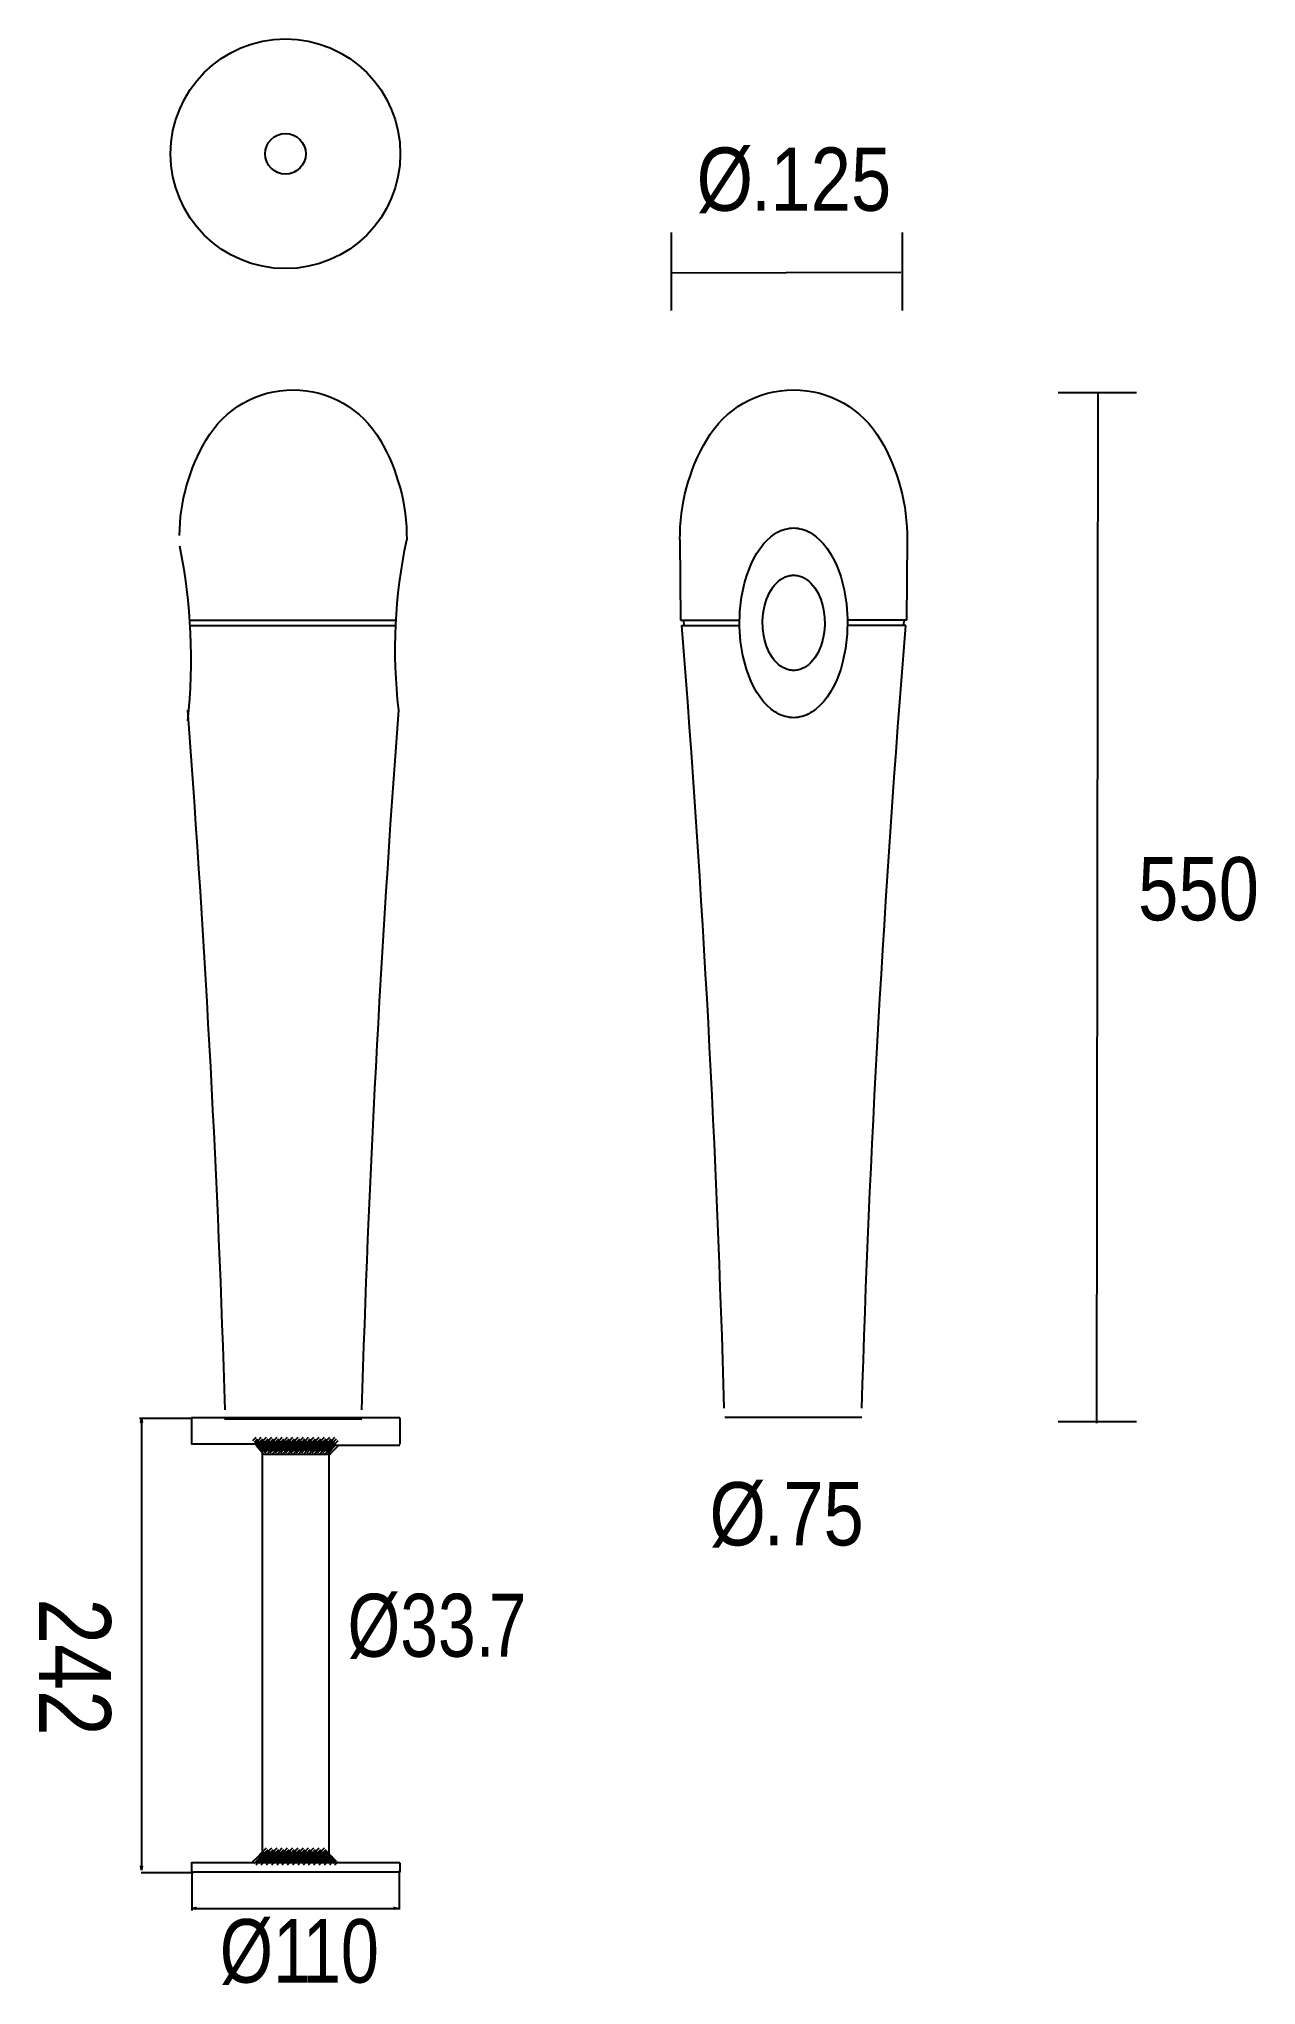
# Model space of a CAD drawing. Extents: x 4 to 128, y 3 to 202.
import ezdxf

# ---------------------------------------------------------------- set-up
doc = ezdxf.new("R2010")
doc.units = 0
doc.layers.add('LIVELLO_1', color=160, linetype='Continuous')
doc.styles.add('STD', font='txt')

# ---------------------------------------------------------------- blocks, each defined once
blk = doc.blocks.new('AI9-BLK319')
at = {"layer": 'LIVELLO_1', "color": 7}
for p, q in [((3.158033, -0.285254), (3.487212, 0.046853)), ((3.322536, -0.44924), (3.653265, -0.118511)), ((3.487212, -0.614605), (3.817941, -0.285254))]:
    blk.add_line(p, q, dxfattribs=at)
blk = doc.blocks.new('AI9-BLK318')
at = {"layer": 'LIVELLO_1', "color": 7}
blk.add_blockref('AI9-BLK319', (0, 0), dxfattribs=at)
blk = doc.blocks.new('AI9-BLK317')
at = {"layer": 'LIVELLO_1', "color": 7}
for p, q in [((3.360863, -0.149), (3.690042, 0.180006)), ((3.525366, -0.316088), (3.856095, 0.014642)), ((3.690042, -0.47973), (4.020771, -0.149))]:
    blk.add_line(p, q, dxfattribs=at)
blk = doc.blocks.new('AI9-BLK316')
at = {"layer": 'LIVELLO_1', "color": 7}
blk.add_blockref('AI9-BLK317', (0, 0), dxfattribs=at)
blk = doc.blocks.new('AI9-BLK315')
at = {"layer": 'LIVELLO_1', "color": 7}
for p, q in [((3.494791, 0.017742), (3.82552, 0.346749)), ((3.659294, -0.149345), (3.990023, 0.181384)), ((3.82552, -0.312987), (4.154699, 0.017742))]:
    blk.add_line(p, q, dxfattribs=at)
blk = doc.blocks.new('AI9-BLK314')
at = {"layer": 'LIVELLO_1', "color": 7}
blk.add_blockref('AI9-BLK315', (0, 0), dxfattribs=at)
blk = doc.blocks.new('AI9-BLK311')
at = {"layer": 'LIVELLO_1', "color": 7}
for p, q in [((2.619737, -0.285254), (2.951327, 0.046853)), ((2.785963, -0.44924), (3.11583, -0.118511)), ((2.951327, -0.614605), (3.282056, -0.285254))]:
    blk.add_line(p, q, dxfattribs=at)
blk = doc.blocks.new('AI9-BLK310')
at = {"layer": 'LIVELLO_1', "color": 7}
blk.add_blockref('AI9-BLK311', (0, 0), dxfattribs=at)
blk = doc.blocks.new('AI9-BLK309')
at = {"layer": 'LIVELLO_1', "color": 7}
for p, q in [((2.890177, -0.149), (3.219356, 0.180006)), ((3.054508, -0.316088), (3.383859, 0.014642)), ((3.219356, -0.47973), (3.550085, -0.149))]:
    blk.add_line(p, q, dxfattribs=at)
blk = doc.blocks.new('AI9-BLK308')
at = {"layer": 'LIVELLO_1', "color": 7}
blk.add_blockref('AI9-BLK309', (0, 0), dxfattribs=at)
blk = doc.blocks.new('AI9-BLK307')
at = {"layer": 'LIVELLO_1', "color": 7}
for p, q in [((3.158033, 0.017742), (3.487212, 0.346749)), ((3.322536, -0.149345), (3.653265, 0.181384)), ((3.487212, -0.312987), (3.817941, 0.017742))]:
    blk.add_line(p, q, dxfattribs=at)
blk = doc.blocks.new('AI9-BLK306')
at = {"layer": 'LIVELLO_1', "color": 7}
blk.add_blockref('AI9-BLK307', (0, 0), dxfattribs=at)
blk = doc.blocks.new('AI9-BLK305')
at = {"layer": 'LIVELLO_1', "color": 7}
for p, q in [((3.360863, 0.167604), (3.690042, 0.496611)), ((3.525366, 0.002239), (3.856095, 0.331246)), ((3.690042, -0.163125), (4.020771, 0.167604))]:
    blk.add_line(p, q, dxfattribs=at)
blk = doc.blocks.new('AI9-BLK304')
at = {"layer": 'LIVELLO_1', "color": 7}
blk.add_blockref('AI9-BLK305', (0, 0), dxfattribs=at)
blk = doc.blocks.new('AI9-BLK303')
at = {"layer": 'LIVELLO_1', "color": 7}
for p, q in [((3.494791, 0.300585), (3.82552, 0.631314)), ((3.659294, 0.13522), (3.990023, 0.464227)), ((3.82552, -0.030145), (4.154699, 0.300585))]:
    blk.add_line(p, q, dxfattribs=at)
blk = doc.blocks.new('AI9-BLK302')
at = {"layer": 'LIVELLO_1', "color": 7}
blk.add_blockref('AI9-BLK303', (0, 0), dxfattribs=at)
blk = doc.blocks.new('AI9-BLK301')
at = {"layer": 'LIVELLO_1', "color": 7}
for p, q in [((2.083852, -0.285254), (2.414581, 0.046853)), ((2.250078, -0.44924), (2.579257, -0.118511)), ((2.414581, -0.614605), (2.74376, -0.285254))]:
    blk.add_line(p, q, dxfattribs=at)
blk = doc.blocks.new('AI9-BLK300')
at = {"layer": 'LIVELLO_1', "color": 7}
blk.add_blockref('AI9-BLK301', (0, 0), dxfattribs=at)
blk = doc.blocks.new('AI9-BLK299')
at = {"layer": 'LIVELLO_1', "color": 7}
for p, q in [((2.351708, -0.149), (2.682437, 0.180006)), ((2.518106, -0.316088), (2.847285, 0.014642)), ((2.682437, -0.47973), (3.011616, -0.149))]:
    blk.add_line(p, q, dxfattribs=at)
blk = doc.blocks.new('AI9-BLK298')
at = {"layer": 'LIVELLO_1', "color": 7}
blk.add_blockref('AI9-BLK299', (0, 0), dxfattribs=at)
blk = doc.blocks.new('AI9-BLK297')
at = {"layer": 'LIVELLO_1', "color": 7}
for p, q in [((2.619737, 0.017742), (2.951327, 0.346749)), ((2.785963, -0.149345), (3.11583, 0.181384)), ((2.951327, -0.312987), (3.282056, 0.017742))]:
    blk.add_line(p, q, dxfattribs=at)
blk = doc.blocks.new('AI9-BLK296')
at = {"layer": 'LIVELLO_1', "color": 7}
blk.add_blockref('AI9-BLK297', (0, 0), dxfattribs=at)
blk = doc.blocks.new('AI9-BLK295')
at = {"layer": 'LIVELLO_1', "color": 7}
for p, q in [((2.890177, 0.167604), (3.219356, 0.496611)), ((3.054508, 0.002239), (3.383859, 0.331246)), ((3.219356, -0.163125), (3.550085, 0.167604))]:
    blk.add_line(p, q, dxfattribs=at)
blk = doc.blocks.new('AI9-BLK294')
at = {"layer": 'LIVELLO_1', "color": 7}
blk.add_blockref('AI9-BLK295', (0, 0), dxfattribs=at)
blk = doc.blocks.new('AI9-BLK293')
at = {"layer": 'LIVELLO_1', "color": 7}
for p, q in [((3.158033, 0.300585), (3.487212, 0.631314)), ((3.322536, 0.13522), (3.653265, 0.464227)), ((3.487212, -0.030145), (3.817941, 0.300585))]:
    blk.add_line(p, q, dxfattribs=at)
blk = doc.blocks.new('AI9-BLK292')
at = {"layer": 'LIVELLO_1', "color": 7}
blk.add_blockref('AI9-BLK293', (0, 0), dxfattribs=at)
blk = doc.blocks.new('AI9-BLK291')
at = {"layer": 'LIVELLO_1', "color": 7}
for p, q in [((1.547968, -0.285254), (1.878697, 0.046853)), ((1.712643, -0.44924), (2.043372, -0.118511)), ((1.878697, -0.614605), (2.207876, -0.285254))]:
    blk.add_line(p, q, dxfattribs=at)
blk = doc.blocks.new('AI9-BLK290')
at = {"layer": 'LIVELLO_1', "color": 7}
blk.add_blockref('AI9-BLK291', (0, 0), dxfattribs=at)
blk = doc.blocks.new('AI9-BLK289')
at = {"layer": 'LIVELLO_1', "color": 7}
for p, q in [((1.815824, -0.149), (2.146553, 0.180006)), ((1.980499, -0.316088), (2.311228, 0.014642)), ((2.146553, -0.47973), (2.475732, -0.149))]:
    blk.add_line(p, q, dxfattribs=at)
blk = doc.blocks.new('AI9-BLK288')
at = {"layer": 'LIVELLO_1', "color": 7}
blk.add_blockref('AI9-BLK289', (0, 0), dxfattribs=at)
blk = doc.blocks.new('AI9-BLK287')
at = {"layer": 'LIVELLO_1', "color": 7}
for p, q in [((2.083852, 0.017742), (2.414581, 0.346749)), ((2.250078, -0.149345), (2.579257, 0.181384)), ((2.414581, -0.312987), (2.74376, 0.017742))]:
    blk.add_line(p, q, dxfattribs=at)
blk = doc.blocks.new('AI9-BLK286')
at = {"layer": 'LIVELLO_1', "color": 7}
blk.add_blockref('AI9-BLK287', (0, 0), dxfattribs=at)
blk = doc.blocks.new('AI9-BLK285')
at = {"layer": 'LIVELLO_1', "color": 7}
for p, q in [((2.351708, 0.167604), (2.682437, 0.496611)), ((2.518106, 0.002239), (2.847285, 0.331246)), ((2.682437, -0.163125), (3.011616, 0.167604))]:
    blk.add_line(p, q, dxfattribs=at)
blk = doc.blocks.new('AI9-BLK284')
at = {"layer": 'LIVELLO_1', "color": 7}
blk.add_blockref('AI9-BLK285', (0, 0), dxfattribs=at)
blk = doc.blocks.new('AI9-BLK283')
at = {"layer": 'LIVELLO_1', "color": 7}
for p, q in [((2.619737, 0.300585), (2.951327, 0.631314)), ((2.785963, 0.13522), (3.11583, 0.464227)), ((2.951327, -0.030145), (3.282056, 0.300585))]:
    blk.add_line(p, q, dxfattribs=at)
blk = doc.blocks.new('AI9-BLK282')
at = {"layer": 'LIVELLO_1', "color": 7}
blk.add_blockref('AI9-BLK283', (0, 0), dxfattribs=at)
blk = doc.blocks.new('AI9-BLK281')
at = {"layer": 'LIVELLO_1', "color": 7}
for p, q in [((1.011394, -0.285254), (1.340573, 0.046853)), ((1.175897, -0.44924), (1.506626, -0.118511)), ((1.340573, -0.614605), (1.671302, -0.285254))]:
    blk.add_line(p, q, dxfattribs=at)
blk = doc.blocks.new('AI9-BLK280')
at = {"layer": 'LIVELLO_1', "color": 7}
blk.add_blockref('AI9-BLK281', (0, 0), dxfattribs=at)
blk = doc.blocks.new('AI9-BLK279')
at = {"layer": 'LIVELLO_1', "color": 7}
for p, q in [((1.27925, -0.149), (1.608429, 0.180006)), ((1.443753, -0.316088), (1.775344, 0.014642)), ((1.608429, -0.47973), (1.939847, -0.149))]:
    blk.add_line(p, q, dxfattribs=at)
blk = doc.blocks.new('AI9-BLK278')
at = {"layer": 'LIVELLO_1', "color": 7}
blk.add_blockref('AI9-BLK279', (0, 0), dxfattribs=at)
blk = doc.blocks.new('AI9-BLK277')
at = {"layer": 'LIVELLO_1', "color": 7}
for p, q in [((1.547968, 0.017742), (1.878697, 0.346749)), ((1.712643, -0.149345), (2.043372, 0.181384)), ((1.878697, -0.312987), (2.207876, 0.017742))]:
    blk.add_line(p, q, dxfattribs=at)
blk = doc.blocks.new('AI9-BLK276')
at = {"layer": 'LIVELLO_1', "color": 7}
blk.add_blockref('AI9-BLK277', (0, 0), dxfattribs=at)
blk = doc.blocks.new('AI9-BLK275')
at = {"layer": 'LIVELLO_1', "color": 7}
for p, q in [((1.815824, 0.167604), (2.146553, 0.496611)), ((1.980499, 0.002239), (2.311228, 0.331246)), ((2.146553, -0.163125), (2.475732, 0.167604))]:
    blk.add_line(p, q, dxfattribs=at)
blk = doc.blocks.new('AI9-BLK274')
at = {"layer": 'LIVELLO_1', "color": 7}
blk.add_blockref('AI9-BLK275', (0, 0), dxfattribs=at)
blk = doc.blocks.new('AI9-BLK273')
at = {"layer": 'LIVELLO_1', "color": 7}
for p, q in [((2.083852, 0.300585), (2.414581, 0.631314)), ((2.250078, 0.13522), (2.579257, 0.464227)), ((2.414581, -0.030145), (2.74376, 0.300585))]:
    blk.add_line(p, q, dxfattribs=at)
blk = doc.blocks.new('AI9-BLK272')
at = {"layer": 'LIVELLO_1', "color": 7}
blk.add_blockref('AI9-BLK273', (0, 0), dxfattribs=at)
blk = doc.blocks.new('AI9-BLK271')
at = {"layer": 'LIVELLO_1', "color": 7}
for p, q in [((0.473959, -0.285254), (0.804688, 0.046853)), ((0.640013, -0.44924), (0.969191, -0.118511)), ((0.804688, -0.614605), (1.135417, -0.285254))]:
    blk.add_line(p, q, dxfattribs=at)
blk = doc.blocks.new('AI9-BLK270')
at = {"layer": 'LIVELLO_1', "color": 7}
blk.add_blockref('AI9-BLK271', (0, 0), dxfattribs=at)
blk = doc.blocks.new('AI9-BLK269')
at = {"layer": 'LIVELLO_1', "color": 7}
for p, q in [((0.743365, -0.149), (1.072544, 0.180006)), ((0.907869, -0.316088), (1.237048, 0.014642)), ((1.072544, -0.47973), (1.403274, -0.149))]:
    blk.add_line(p, q, dxfattribs=at)
blk = doc.blocks.new('AI9-BLK268')
at = {"layer": 'LIVELLO_1', "color": 7}
blk.add_blockref('AI9-BLK269', (0, 0), dxfattribs=at)
blk = doc.blocks.new('AI9-BLK267')
at = {"layer": 'LIVELLO_1', "color": 7}
for p, q in [((1.011394, 0.017742), (1.340573, 0.346749)), ((1.175897, -0.149345), (1.506626, 0.181384)), ((1.340573, -0.312987), (1.671302, 0.017742))]:
    blk.add_line(p, q, dxfattribs=at)
blk = doc.blocks.new('AI9-BLK266')
at = {"layer": 'LIVELLO_1', "color": 7}
blk.add_blockref('AI9-BLK267', (0, 0), dxfattribs=at)
blk = doc.blocks.new('AI9-BLK265')
at = {"layer": 'LIVELLO_1', "color": 7}
for p, q in [((1.27925, 0.167604), (1.608429, 0.496611)), ((1.443753, 0.002239), (1.775344, 0.331246)), ((1.608429, -0.163125), (1.939847, 0.167604))]:
    blk.add_line(p, q, dxfattribs=at)
blk = doc.blocks.new('AI9-BLK264')
at = {"layer": 'LIVELLO_1', "color": 7}
blk.add_blockref('AI9-BLK265', (0, 0), dxfattribs=at)
blk = doc.blocks.new('AI9-BLK263')
at = {"layer": 'LIVELLO_1', "color": 7}
for p, q in [((1.547968, 0.300585), (1.878697, 0.631314)), ((1.712643, 0.13522), (2.043372, 0.464227)), ((1.878697, -0.030145), (2.207876, 0.300585))]:
    blk.add_line(p, q, dxfattribs=at)
blk = doc.blocks.new('AI9-BLK262')
at = {"layer": 'LIVELLO_1', "color": 7}
blk.add_blockref('AI9-BLK263', (0, 0), dxfattribs=at)
blk = doc.blocks.new('AI9-BLK261')
at = {"layer": 'LIVELLO_1', "color": 7}
for p, q in [((-0.062959, -0.285254), (0.26777, 0.046853)), ((0.101889, -0.44924), (0.432618, -0.118511)), ((0.26777, -0.614605), (0.596949, -0.285254))]:
    blk.add_line(p, q, dxfattribs=at)
blk = doc.blocks.new('AI9-BLK260')
at = {"layer": 'LIVELLO_1', "color": 7}
blk.add_blockref('AI9-BLK261', (0, 0), dxfattribs=at)
blk = doc.blocks.new('AI9-BLK259')
at = {"layer": 'LIVELLO_1', "color": 7}
for p, q in [((0.205069, -0.149), (0.53666, 0.180006)), ((0.371984, -0.316088), (0.701163, 0.014642)), ((0.53666, -0.47973), (0.865839, -0.149))]:
    blk.add_line(p, q, dxfattribs=at)
blk = doc.blocks.new('AI9-BLK258')
at = {"layer": 'LIVELLO_1', "color": 7}
blk.add_blockref('AI9-BLK259', (0, 0), dxfattribs=at)
blk = doc.blocks.new('AI9-BLK257')
at = {"layer": 'LIVELLO_1', "color": 7}
for p, q in [((0.473959, 0.017742), (0.804688, 0.346749)), ((0.640013, -0.149345), (0.969191, 0.181384)), ((0.804688, -0.312987), (1.135417, 0.017742))]:
    blk.add_line(p, q, dxfattribs=at)
blk = doc.blocks.new('AI9-BLK256')
at = {"layer": 'LIVELLO_1', "color": 7}
blk.add_blockref('AI9-BLK257', (0, 0), dxfattribs=at)
blk = doc.blocks.new('AI9-BLK255')
at = {"layer": 'LIVELLO_1', "color": 7}
for p, q in [((0.743365, 0.167604), (1.072544, 0.496611)), ((0.907869, 0.002239), (1.237048, 0.331246)), ((1.072544, -0.163125), (1.403274, 0.167604))]:
    blk.add_line(p, q, dxfattribs=at)
blk = doc.blocks.new('AI9-BLK254')
at = {"layer": 'LIVELLO_1', "color": 7}
blk.add_blockref('AI9-BLK255', (0, 0), dxfattribs=at)
blk = doc.blocks.new('AI9-BLK253')
at = {"layer": 'LIVELLO_1', "color": 7}
for p, q in [((1.011394, 0.300585), (1.340573, 0.631314)), ((1.175897, 0.13522), (1.506626, 0.464227)), ((1.340573, -0.030145), (1.671302, 0.300585))]:
    blk.add_line(p, q, dxfattribs=at)
blk = doc.blocks.new('AI9-BLK252')
at = {"layer": 'LIVELLO_1', "color": 7}
blk.add_blockref('AI9-BLK253', (0, 0), dxfattribs=at)
blk = doc.blocks.new('AI9-BLK251')
at = {"layer": 'LIVELLO_1', "color": 7}
for p, q in [((-0.598844, -0.285254), (-0.269665, 0.046853)), ((-0.434168, -0.44924), (-0.103439, -0.118511)), ((-0.269665, -0.614605), (0.061064, -0.285254))]:
    blk.add_line(p, q, dxfattribs=at)
blk = doc.blocks.new('AI9-BLK250')
at = {"layer": 'LIVELLO_1', "color": 7}
blk.add_blockref('AI9-BLK251', (0, 0), dxfattribs=at)
blk = doc.blocks.new('AI9-BLK249')
at = {"layer": 'LIVELLO_1', "color": 7}
for p, q in [((-0.330815, -0.149), (-0.000086, 0.180006)), ((-0.16614, -0.316088), (0.164589, 0.014642)), ((-0.000086, -0.47973), (0.329093, -0.149))]:
    blk.add_line(p, q, dxfattribs=at)
blk = doc.blocks.new('AI9-BLK248')
at = {"layer": 'LIVELLO_1', "color": 7}
blk.add_blockref('AI9-BLK249', (0, 0), dxfattribs=at)
blk = doc.blocks.new('AI9-BLK247')
at = {"layer": 'LIVELLO_1', "color": 7}
for p, q in [((-0.062959, 0.017742), (0.26777, 0.346749)), ((0.101889, -0.149345), (0.432618, 0.181384)), ((0.26777, -0.312987), (0.596949, 0.017742))]:
    blk.add_line(p, q, dxfattribs=at)
blk = doc.blocks.new('AI9-BLK246')
at = {"layer": 'LIVELLO_1', "color": 7}
blk.add_blockref('AI9-BLK247', (0, 0), dxfattribs=at)
blk = doc.blocks.new('AI9-BLK245')
at = {"layer": 'LIVELLO_1', "color": 7}
for p, q in [((0.205069, 0.167604), (0.53666, 0.496611)), ((0.371984, 0.002239), (0.701163, 0.331246)), ((0.53666, -0.163125), (0.865839, 0.167604))]:
    blk.add_line(p, q, dxfattribs=at)
blk = doc.blocks.new('AI9-BLK244')
at = {"layer": 'LIVELLO_1', "color": 7}
blk.add_blockref('AI9-BLK245', (0, 0), dxfattribs=at)
blk = doc.blocks.new('AI9-BLK243')
at = {"layer": 'LIVELLO_1', "color": 7}
for p, q in [((0.473959, 0.300585), (0.804688, 0.631314)), ((0.640013, 0.13522), (0.969191, 0.464227)), ((0.804688, -0.030145), (1.135417, 0.300585))]:
    blk.add_line(p, q, dxfattribs=at)
blk = doc.blocks.new('AI9-BLK242')
at = {"layer": 'LIVELLO_1', "color": 7}
blk.add_blockref('AI9-BLK243', (0, 0), dxfattribs=at)
blk = doc.blocks.new('AI9-BLK241')
at = {"layer": 'LIVELLO_1', "color": 7}
for p, q in [((-1.135417, -0.285254), (-0.806238, 0.046853)), ((-0.970742, -0.44924), (-0.640874, -0.118511)), ((-0.806238, -0.614605), (-0.47482, -0.285254))]:
    blk.add_line(p, q, dxfattribs=at)
blk = doc.blocks.new('AI9-BLK240')
at = {"layer": 'LIVELLO_1', "color": 7}
blk.add_blockref('AI9-BLK241', (0, 0), dxfattribs=at)
blk = doc.blocks.new('AI9-BLK239')
at = {"layer": 'LIVELLO_1', "color": 7}
for p, q in [((-0.8667, -0.149), (-0.537521, 0.180006)), ((-0.702024, -0.316088), (-0.371295, 0.014642)), ((-0.537521, -0.47973), (-0.206792, -0.149))]:
    blk.add_line(p, q, dxfattribs=at)
blk = doc.blocks.new('AI9-BLK238')
at = {"layer": 'LIVELLO_1', "color": 7}
blk.add_blockref('AI9-BLK239', (0, 0), dxfattribs=at)
blk = doc.blocks.new('AI9-BLK237')
at = {"layer": 'LIVELLO_1', "color": 7}
for p, q in [((-0.598844, 0.017742), (-0.269665, 0.346749)), ((-0.434168, -0.149345), (-0.103439, 0.181384)), ((-0.269665, -0.312987), (0.061064, 0.017742))]:
    blk.add_line(p, q, dxfattribs=at)
blk = doc.blocks.new('AI9-BLK236')
at = {"layer": 'LIVELLO_1', "color": 7}
blk.add_blockref('AI9-BLK237', (0, 0), dxfattribs=at)
blk = doc.blocks.new('AI9-BLK235')
at = {"layer": 'LIVELLO_1', "color": 7}
for p, q in [((-0.330815, 0.167604), (-0.000086, 0.496611)), ((-0.16614, 0.002239), (0.164589, 0.331246)), ((-0.000086, -0.163125), (0.329093, 0.167604))]:
    blk.add_line(p, q, dxfattribs=at)
blk = doc.blocks.new('AI9-BLK234')
at = {"layer": 'LIVELLO_1', "color": 7}
blk.add_blockref('AI9-BLK235', (0, 0), dxfattribs=at)
blk = doc.blocks.new('AI9-BLK233')
at = {"layer": 'LIVELLO_1', "color": 7}
for p, q in [((-0.062959, 0.300585), (0.26777, 0.631314)), ((0.101889, 0.13522), (0.432618, 0.464227)), ((0.26777, -0.030145), (0.596949, 0.300585))]:
    blk.add_line(p, q, dxfattribs=at)
blk = doc.blocks.new('AI9-BLK232')
at = {"layer": 'LIVELLO_1', "color": 7}
blk.add_blockref('AI9-BLK233', (0, 0), dxfattribs=at)
blk = doc.blocks.new('AI9-BLK231')
at = {"layer": 'LIVELLO_1', "color": 7}
for p, q in [((-1.672852, -0.285254), (-1.342123, 0.046853)), ((-1.506626, -0.44924), (-1.177448, -0.118511)), ((-1.342123, -0.614605), (-1.011394, -0.285254))]:
    blk.add_line(p, q, dxfattribs=at)
blk = doc.blocks.new('AI9-BLK230')
at = {"layer": 'LIVELLO_1', "color": 7}
blk.add_blockref('AI9-BLK231', (0, 0), dxfattribs=at)
blk = doc.blocks.new('AI9-BLK229')
at = {"layer": 'LIVELLO_1', "color": 7}
for p, q in [((-1.403274, -0.149), (-1.074095, 0.180006)), ((-1.238598, -0.316088), (-0.909419, 0.014642)), ((-1.074095, -0.47973), (-0.743365, -0.149))]:
    blk.add_line(p, q, dxfattribs=at)
blk = doc.blocks.new('AI9-BLK228')
at = {"layer": 'LIVELLO_1', "color": 7}
blk.add_blockref('AI9-BLK229', (0, 0), dxfattribs=at)
blk = doc.blocks.new('AI9-BLK227')
at = {"layer": 'LIVELLO_1', "color": 7}
for p, q in [((-1.135417, 0.017742), (-0.806238, 0.346749)), ((-0.970742, -0.149345), (-0.640874, 0.181384)), ((-0.806238, -0.312987), (-0.47482, 0.017742))]:
    blk.add_line(p, q, dxfattribs=at)
blk = doc.blocks.new('AI9-BLK226')
at = {"layer": 'LIVELLO_1', "color": 7}
blk.add_blockref('AI9-BLK227', (0, 0), dxfattribs=at)
blk = doc.blocks.new('AI9-BLK225')
at = {"layer": 'LIVELLO_1', "color": 7}
for p, q in [((-0.8667, 0.167604), (-0.537521, 0.496611)), ((-0.702024, 0.002239), (-0.371295, 0.331246)), ((-0.537521, -0.163125), (-0.206792, 0.167604))]:
    blk.add_line(p, q, dxfattribs=at)
blk = doc.blocks.new('AI9-BLK224')
at = {"layer": 'LIVELLO_1', "color": 7}
blk.add_blockref('AI9-BLK225', (0, 0), dxfattribs=at)
blk = doc.blocks.new('AI9-BLK223')
at = {"layer": 'LIVELLO_1', "color": 7}
for p, q in [((-0.598844, 0.300585), (-0.269665, 0.631314)), ((-0.434168, 0.13522), (-0.103439, 0.464227)), ((-0.269665, -0.030145), (0.061064, 0.300585))]:
    blk.add_line(p, q, dxfattribs=at)
blk = doc.blocks.new('AI9-BLK222')
at = {"layer": 'LIVELLO_1', "color": 7}
blk.add_blockref('AI9-BLK223', (0, 0), dxfattribs=at)
blk = doc.blocks.new('AI9-BLK221')
at = {"layer": 'LIVELLO_1', "color": 7}
for p, q in [((-2.208737, -0.285254), (-1.878008, 0.046853)), ((-2.044061, -0.44924), (-1.713332, -0.118511)), ((-1.878008, -0.614605), (-1.548829, -0.285254))]:
    blk.add_line(p, q, dxfattribs=at)
blk = doc.blocks.new('AI9-BLK220')
at = {"layer": 'LIVELLO_1', "color": 7}
blk.add_blockref('AI9-BLK221', (0, 0), dxfattribs=at)
blk = doc.blocks.new('AI9-BLK219')
at = {"layer": 'LIVELLO_1', "color": 7}
for p, q in [((-1.940708, -0.149), (-1.609979, 0.180006)), ((-1.774483, -0.316088), (-1.445304, 0.014642)), ((-1.609979, -0.47973), (-1.2808, -0.149))]:
    blk.add_line(p, q, dxfattribs=at)
blk = doc.blocks.new('AI9-BLK218')
at = {"layer": 'LIVELLO_1', "color": 7}
blk.add_blockref('AI9-BLK219', (0, 0), dxfattribs=at)
blk = doc.blocks.new('AI9-BLK217')
at = {"layer": 'LIVELLO_1', "color": 7}
for p, q in [((-1.672852, 0.017742), (-1.342123, 0.346749)), ((-1.506626, -0.149345), (-1.177448, 0.181384)), ((-1.342123, -0.312987), (-1.011394, 0.017742))]:
    blk.add_line(p, q, dxfattribs=at)
blk = doc.blocks.new('AI9-BLK216')
at = {"layer": 'LIVELLO_1', "color": 7}
blk.add_blockref('AI9-BLK217', (0, 0), dxfattribs=at)
blk = doc.blocks.new('AI9-BLK215')
at = {"layer": 'LIVELLO_1', "color": 7}
for p, q in [((-1.403274, 0.167604), (-1.074095, 0.496611)), ((-1.238598, 0.002239), (-0.909419, 0.331246)), ((-1.074095, -0.163125), (-0.743365, 0.167604))]:
    blk.add_line(p, q, dxfattribs=at)
blk = doc.blocks.new('AI9-BLK214')
at = {"layer": 'LIVELLO_1', "color": 7}
blk.add_blockref('AI9-BLK215', (0, 0), dxfattribs=at)
blk = doc.blocks.new('AI9-BLK213')
at = {"layer": 'LIVELLO_1', "color": 7}
for p, q in [((-1.135417, 0.300585), (-0.806238, 0.631314)), ((-0.970742, 0.13522), (-0.640874, 0.464227)), ((-0.806238, -0.030145), (-0.47482, 0.300585))]:
    blk.add_line(p, q, dxfattribs=at)
blk = doc.blocks.new('AI9-BLK212')
at = {"layer": 'LIVELLO_1', "color": 7}
blk.add_blockref('AI9-BLK213', (0, 0), dxfattribs=at)
blk = doc.blocks.new('AI9-BLK211')
at = {"layer": 'LIVELLO_1', "color": 7}
for p, q in [((-2.74531, -0.285254), (-2.416132, 0.046853)), ((-2.580807, -0.44924), (-2.250078, -0.118511)), ((-2.416132, -0.614605), (-2.085402, -0.285254))]:
    blk.add_line(p, q, dxfattribs=at)
blk = doc.blocks.new('AI9-BLK210')
at = {"layer": 'LIVELLO_1', "color": 7}
blk.add_blockref('AI9-BLK211', (0, 0), dxfattribs=at)
blk = doc.blocks.new('AI9-BLK209')
at = {"layer": 'LIVELLO_1', "color": 7}
for p, q in [((-2.477282, -0.149), (-2.146553, 0.180006)), ((-2.312779, -0.316088), (-1.98205, 0.014642)), ((-2.146553, -0.47973), (-1.816685, -0.149))]:
    blk.add_line(p, q, dxfattribs=at)
blk = doc.blocks.new('AI9-BLK208')
at = {"layer": 'LIVELLO_1', "color": 7}
blk.add_blockref('AI9-BLK209', (0, 0), dxfattribs=at)
blk = doc.blocks.new('AI9-BLK207')
at = {"layer": 'LIVELLO_1', "color": 7}
for p, q in [((-2.208737, 0.017742), (-1.878008, 0.346749)), ((-2.044061, -0.149345), (-1.713332, 0.181384)), ((-1.878008, -0.312987), (-1.548829, 0.017742))]:
    blk.add_line(p, q, dxfattribs=at)
blk = doc.blocks.new('AI9-BLK206')
at = {"layer": 'LIVELLO_1', "color": 7}
blk.add_blockref('AI9-BLK207', (0, 0), dxfattribs=at)
blk = doc.blocks.new('AI9-BLK205')
at = {"layer": 'LIVELLO_1', "color": 7}
for p, q in [((-1.940708, 0.167604), (-1.609979, 0.496611)), ((-1.774483, 0.002239), (-1.445304, 0.331246)), ((-1.609979, -0.163125), (-1.2808, 0.167604))]:
    blk.add_line(p, q, dxfattribs=at)
blk = doc.blocks.new('AI9-BLK204')
at = {"layer": 'LIVELLO_1', "color": 7}
blk.add_blockref('AI9-BLK205', (0, 0), dxfattribs=at)
blk = doc.blocks.new('AI9-BLK203')
at = {"layer": 'LIVELLO_1', "color": 7}
for p, q in [((-1.672852, 0.300585), (-1.342123, 0.631314)), ((-1.506626, 0.13522), (-1.177448, 0.464227)), ((-1.342123, -0.030145), (-1.011394, 0.300585))]:
    blk.add_line(p, q, dxfattribs=at)
blk = doc.blocks.new('AI9-BLK202')
at = {"layer": 'LIVELLO_1', "color": 7}
blk.add_blockref('AI9-BLK203', (0, 0), dxfattribs=at)
blk = doc.blocks.new('AI9-BLK201')
at = {"layer": 'LIVELLO_1', "color": 7}
for p, q in [((-3.281195, -0.285254), (-2.952016, 0.046853)), ((-3.116692, -0.44924), (-2.787513, -0.118511)), ((-2.952016, -0.614605), (-2.621287, -0.285254))]:
    blk.add_line(p, q, dxfattribs=at)
blk = doc.blocks.new('AI9-BLK200')
at = {"layer": 'LIVELLO_1', "color": 7}
blk.add_blockref('AI9-BLK201', (0, 0), dxfattribs=at)
blk = doc.blocks.new('AI9-BLK199')
at = {"layer": 'LIVELLO_1', "color": 7}
for p, q in [((-3.013167, -0.149), (-2.683988, 0.180006)), ((-2.848836, -0.316088), (-2.517934, 0.014642)), ((-2.683988, -0.47973), (-2.353259, -0.149))]:
    blk.add_line(p, q, dxfattribs=at)
blk = doc.blocks.new('AI9-BLK198')
at = {"layer": 'LIVELLO_1', "color": 7}
blk.add_blockref('AI9-BLK199', (0, 0), dxfattribs=at)
blk = doc.blocks.new('AI9-BLK197')
at = {"layer": 'LIVELLO_1', "color": 7}
for p, q in [((-2.74531, 0.017742), (-2.416132, 0.346749)), ((-2.580807, -0.149345), (-2.250078, 0.181384)), ((-2.416132, -0.312987), (-2.085402, 0.017742))]:
    blk.add_line(p, q, dxfattribs=at)
blk = doc.blocks.new('AI9-BLK196')
at = {"layer": 'LIVELLO_1', "color": 7}
blk.add_blockref('AI9-BLK197', (0, 0), dxfattribs=at)
blk = doc.blocks.new('AI9-BLK195')
at = {"layer": 'LIVELLO_1', "color": 7}
for p, q in [((-2.477282, 0.167604), (-2.146553, 0.496611)), ((-2.312779, 0.002239), (-1.98205, 0.331246)), ((-2.146553, -0.163125), (-1.816685, 0.167604))]:
    blk.add_line(p, q, dxfattribs=at)
blk = doc.blocks.new('AI9-BLK194')
at = {"layer": 'LIVELLO_1', "color": 7}
blk.add_blockref('AI9-BLK195', (0, 0), dxfattribs=at)
blk = doc.blocks.new('AI9-BLK193')
at = {"layer": 'LIVELLO_1', "color": 7}
for p, q in [((-2.208737, 0.300585), (-1.878008, 0.631314)), ((-2.044061, 0.13522), (-1.713332, 0.464227)), ((-1.878008, -0.030145), (-1.548829, 0.300585))]:
    blk.add_line(p, q, dxfattribs=at)
blk = doc.blocks.new('AI9-BLK192')
at = {"layer": 'LIVELLO_1', "color": 7}
blk.add_blockref('AI9-BLK193', (0, 0), dxfattribs=at)
blk = doc.blocks.new('AI9-BLK191')
at = {"layer": 'LIVELLO_1', "color": 7}
for p, q in [((-3.551635, -0.149), (-3.219872, 0.180006)), ((-3.38472, -0.316088), (-3.055541, 0.014642)), ((-3.219872, -0.47973), (-2.889143, -0.149))]:
    blk.add_line(p, q, dxfattribs=at)
blk = doc.blocks.new('AI9-BLK190')
at = {"layer": 'LIVELLO_1', "color": 7}
blk.add_blockref('AI9-BLK191', (0, 0), dxfattribs=at)
blk = doc.blocks.new('AI9-BLK189')
at = {"layer": 'LIVELLO_1', "color": 7}
for p, q in [((-3.281195, 0.017742), (-2.952016, 0.346749)), ((-3.116692, -0.149345), (-2.787513, 0.181384)), ((-2.952016, -0.312987), (-2.621287, 0.017742))]:
    blk.add_line(p, q, dxfattribs=at)
blk = doc.blocks.new('AI9-BLK188')
at = {"layer": 'LIVELLO_1', "color": 7}
blk.add_blockref('AI9-BLK189', (0, 0), dxfattribs=at)
blk = doc.blocks.new('AI9-BLK187')
at = {"layer": 'LIVELLO_1', "color": 7}
for p, q in [((-3.013167, 0.167604), (-2.683988, 0.496611)), ((-2.848836, 0.002239), (-2.517934, 0.331246)), ((-2.683988, -0.163125), (-2.353259, 0.167604))]:
    blk.add_line(p, q, dxfattribs=at)
blk = doc.blocks.new('AI9-BLK186')
at = {"layer": 'LIVELLO_1', "color": 7}
blk.add_blockref('AI9-BLK187', (0, 0), dxfattribs=at)
blk = doc.blocks.new('AI9-BLK185')
at = {"layer": 'LIVELLO_1', "color": 7}
for p, q in [((-2.74531, 0.300585), (-2.416132, 0.631314)), ((-2.580807, 0.13522), (-2.250078, 0.464227)), ((-2.416132, -0.030145), (-2.085402, 0.300585))]:
    blk.add_line(p, q, dxfattribs=at)
blk = doc.blocks.new('AI9-BLK184')
at = {"layer": 'LIVELLO_1', "color": 7}
blk.add_blockref('AI9-BLK185', (0, 0), dxfattribs=at)
blk = doc.blocks.new('AI9-BLK183')
at = {"layer": 'LIVELLO_1', "color": 7}
for p, q in [((-3.819491, 0.017742), (-3.488762, 0.346749)), ((-3.653265, -0.149345), (-3.324087, 0.181384)), ((-3.488762, -0.312987), (-3.159583, 0.017742))]:
    blk.add_line(p, q, dxfattribs=at)
blk = doc.blocks.new('AI9-BLK182')
at = {"layer": 'LIVELLO_1', "color": 7}
blk.add_blockref('AI9-BLK183', (0, 0), dxfattribs=at)
blk = doc.blocks.new('AI9-BLK181')
at = {"layer": 'LIVELLO_1', "color": 7}
for p, q in [((-3.551635, 0.167604), (-3.219872, 0.496611)), ((-3.38472, 0.002239), (-3.055541, 0.331246)), ((-3.219872, -0.163125), (-2.889143, 0.167604))]:
    blk.add_line(p, q, dxfattribs=at)
blk = doc.blocks.new('AI9-BLK180')
at = {"layer": 'LIVELLO_1', "color": 7}
blk.add_blockref('AI9-BLK181', (0, 0), dxfattribs=at)
blk = doc.blocks.new('AI9-BLK179')
at = {"layer": 'LIVELLO_1', "color": 7}
for p, q in [((-3.281195, 0.300585), (-2.952016, 0.631314)), ((-3.116692, 0.13522), (-2.787513, 0.464227)), ((-2.952016, -0.030145), (-2.621287, 0.300585))]:
    blk.add_line(p, q, dxfattribs=at)
blk = doc.blocks.new('AI9-BLK178')
at = {"layer": 'LIVELLO_1', "color": 7}
blk.add_blockref('AI9-BLK179', (0, 0), dxfattribs=at)
blk = doc.blocks.new('AI9-BLK177')
at = {"layer": 'LIVELLO_1', "color": 7}
for p, q in [((-4.021546, 0.167604), (-3.690817, 0.496611)), ((-3.856871, 0.002239), (-3.526141, 0.331246)), ((-3.690817, -0.163125), (-3.361638, 0.167604))]:
    blk.add_line(p, q, dxfattribs=at)
blk = doc.blocks.new('AI9-BLK176')
at = {"layer": 'LIVELLO_1', "color": 7}
blk.add_blockref('AI9-BLK177', (0, 0), dxfattribs=at)
blk = doc.blocks.new('AI9-BLK175')
at = {"layer": 'LIVELLO_1', "color": 7}
for p, q in [((-3.819491, 0.300585), (-3.488762, 0.631314)), ((-3.653265, 0.13522), (-3.324087, 0.464227)), ((-3.488762, -0.030145), (-3.159583, 0.300585))]:
    blk.add_line(p, q, dxfattribs=at)
blk = doc.blocks.new('AI9-BLK174')
at = {"layer": 'LIVELLO_1', "color": 7}
blk.add_blockref('AI9-BLK175', (0, 0), dxfattribs=at)
blk = doc.blocks.new('AI9-BLK173')
at = {"layer": 'LIVELLO_1', "color": 7}
for p, q in [((-4.155474, 0.300585), (-3.824745, 0.631314)), ((-3.990799, 0.13522), (-3.660069, 0.464227)), ((-3.824745, -0.030145), (-3.495566, 0.300585))]:
    blk.add_line(p, q, dxfattribs=at)
blk = doc.blocks.new('AI9-BLK172')
at = {"layer": 'LIVELLO_1', "color": 7}
blk.add_blockref('AI9-BLK173', (0, 0), dxfattribs=at)
blk = doc.blocks.new('AI9-BLK169')
at = {"layer": 'LIVELLO_1', "color": 7}
for p, q in [((3.494791, -0.248908), (3.82552, 0.081821)), ((3.659294, -0.414273), (3.990023, -0.084577)), ((3.82552, -0.57757), (4.154699, -0.248908))]:
    blk.add_line(p, q, dxfattribs=at)
blk = doc.blocks.new('AI9-BLK168')
at = {"layer": 'LIVELLO_1', "color": 7}
blk.add_blockref('AI9-BLK169', (0, 0), dxfattribs=at)
blk = doc.blocks.new('AI9-BLK165')
at = {"layer": 'LIVELLO_1', "color": 7}
for p, q in [((3.158033, -0.248908), (3.487212, 0.081821)), ((3.322536, -0.414273), (3.653265, -0.083544)), ((3.487212, -0.57757), (3.817941, -0.248908))]:
    blk.add_line(p, q, dxfattribs=at)
blk = doc.blocks.new('AI9-BLK164')
at = {"layer": 'LIVELLO_1', "color": 7}
blk.add_blockref('AI9-BLK165', (0, 0), dxfattribs=at)
blk = doc.blocks.new('AI9-BLK163')
at = {"layer": 'LIVELLO_1', "color": 7}
for p, q in [((3.360863, -0.114205), (3.690042, 0.216524)), ((3.525366, -0.279569), (3.856095, 0.049782)), ((3.690042, -0.443212), (4.020771, -0.114205))]:
    blk.add_line(p, q, dxfattribs=at)
blk = doc.blocks.new('AI9-BLK162')
at = {"layer": 'LIVELLO_1', "color": 7}
blk.add_blockref('AI9-BLK163', (0, 0), dxfattribs=at)
blk = doc.blocks.new('AI9-BLK159')
at = {"layer": 'LIVELLO_1', "color": 7}
for p, q in [((2.621287, -0.248908), (2.951327, 0.081821)), ((2.785963, -0.414273), (3.11583, -0.083544)), ((2.951327, -0.57757), (3.282056, -0.248908))]:
    blk.add_line(p, q, dxfattribs=at)
blk = doc.blocks.new('AI9-BLK158')
at = {"layer": 'LIVELLO_1', "color": 7}
blk.add_blockref('AI9-BLK159', (0, 0), dxfattribs=at)
blk = doc.blocks.new('AI9-BLK157')
at = {"layer": 'LIVELLO_1', "color": 7}
for p, q in [((2.890177, -0.114205), (3.219356, 0.216524)), ((3.054508, -0.279569), (3.383859, 0.05116)), ((3.219356, -0.443212), (3.550085, -0.114205))]:
    blk.add_line(p, q, dxfattribs=at)
blk = doc.blocks.new('AI9-BLK156')
at = {"layer": 'LIVELLO_1', "color": 7}
blk.add_blockref('AI9-BLK157', (0, 0), dxfattribs=at)
blk = doc.blocks.new('AI9-BLK155')
at = {"layer": 'LIVELLO_1', "color": 7}
for p, q in [((3.158033, 0.067868), (3.487212, 0.398598)), ((3.322536, -0.097496), (3.653265, 0.234956)), ((3.487212, -0.261138), (3.817941, 0.067868))]:
    blk.add_line(p, q, dxfattribs=at)
blk = doc.blocks.new('AI9-BLK154')
at = {"layer": 'LIVELLO_1', "color": 7}
blk.add_blockref('AI9-BLK155', (0, 0), dxfattribs=at)
blk = doc.blocks.new('AI9-BLK151')
at = {"layer": 'LIVELLO_1', "color": 7}
for p, q in [((2.083852, -0.248391), (2.414581, 0.082338)), ((2.250078, -0.413756), (2.579257, -0.08406)), ((2.414581, -0.577053), (2.74376, -0.248391))]:
    blk.add_line(p, q, dxfattribs=at)
blk = doc.blocks.new('AI9-BLK150')
at = {"layer": 'LIVELLO_1', "color": 7}
blk.add_blockref('AI9-BLK151', (0, 0), dxfattribs=at)
blk = doc.blocks.new('AI9-BLK149')
at = {"layer": 'LIVELLO_1', "color": 7}
for p, q in [((2.351708, -0.114205), (2.682437, 0.216524)), ((2.518106, -0.279569), (2.847285, 0.049782)), ((2.682437, -0.443212), (3.013167, -0.114205))]:
    blk.add_line(p, q, dxfattribs=at)
blk = doc.blocks.new('AI9-BLK148')
at = {"layer": 'LIVELLO_1', "color": 7}
blk.add_blockref('AI9-BLK149', (0, 0), dxfattribs=at)
blk = doc.blocks.new('AI9-BLK147')
at = {"layer": 'LIVELLO_1', "color": 7}
for p, q in [((2.621287, 0.068557), (2.951327, 0.399287)), ((2.785963, -0.096807), (3.11583, 0.235645)), ((2.951327, -0.260449), (3.282056, 0.068557))]:
    blk.add_line(p, q, dxfattribs=at)
blk = doc.blocks.new('AI9-BLK146')
at = {"layer": 'LIVELLO_1', "color": 7}
blk.add_blockref('AI9-BLK147', (0, 0), dxfattribs=at)
blk = doc.blocks.new('AI9-BLK145')
at = {"layer": 'LIVELLO_1', "color": 7}
for p, q in [((2.890177, 0.204294), (3.219356, 0.533301)), ((3.054508, 0.03893), (3.383859, 0.369659)), ((3.219356, -0.126435), (3.550085, 0.204294))]:
    blk.add_line(p, q, dxfattribs=at)
blk = doc.blocks.new('AI9-BLK144')
at = {"layer": 'LIVELLO_1', "color": 7}
blk.add_blockref('AI9-BLK145', (0, 0), dxfattribs=at)
blk = doc.blocks.new('AI9-BLK141')
at = {"layer": 'LIVELLO_1', "color": 7}
for p, q in [((1.547968, -0.248908), (1.878697, 0.081821)), ((1.712643, -0.414273), (2.043372, -0.083544)), ((1.878697, -0.57757), (2.207876, -0.248908))]:
    blk.add_line(p, q, dxfattribs=at)
blk = doc.blocks.new('AI9-BLK140')
at = {"layer": 'LIVELLO_1', "color": 7}
blk.add_blockref('AI9-BLK141', (0, 0), dxfattribs=at)
blk = doc.blocks.new('AI9-BLK139')
at = {"layer": 'LIVELLO_1', "color": 7}
for p, q in [((1.815824, -0.114205), (2.146553, 0.216524)), ((1.980499, -0.279569), (2.311228, 0.049782)), ((2.146553, -0.443212), (2.475732, -0.114205))]:
    blk.add_line(p, q, dxfattribs=at)
blk = doc.blocks.new('AI9-BLK138')
at = {"layer": 'LIVELLO_1', "color": 7}
blk.add_blockref('AI9-BLK139', (0, 0), dxfattribs=at)
blk = doc.blocks.new('AI9-BLK137')
at = {"layer": 'LIVELLO_1', "color": 7}
for p, q in [((2.083852, 0.068557), (2.414581, 0.399287)), ((2.250078, -0.096807), (2.579257, 0.235645)), ((2.414581, -0.260449), (2.74376, 0.068557))]:
    blk.add_line(p, q, dxfattribs=at)
blk = doc.blocks.new('AI9-BLK136')
at = {"layer": 'LIVELLO_1', "color": 7}
blk.add_blockref('AI9-BLK137', (0, 0), dxfattribs=at)
blk = doc.blocks.new('AI9-BLK135')
at = {"layer": 'LIVELLO_1', "color": 7}
for p, q in [((2.351708, 0.204294), (2.682437, 0.533301)), ((2.518106, 0.03893), (2.847285, 0.369659)), ((2.682437, -0.126435), (3.013167, 0.204294))]:
    blk.add_line(p, q, dxfattribs=at)
blk = doc.blocks.new('AI9-BLK134')
at = {"layer": 'LIVELLO_1', "color": 7}
blk.add_blockref('AI9-BLK135', (0, 0), dxfattribs=at)
blk = doc.blocks.new('AI9-BLK133')
at = {"layer": 'LIVELLO_1', "color": 7}
for p, q in [((2.621287, 0.338308), (2.951327, 0.667315)), ((2.785963, 0.172944), (3.11583, 0.503673)), ((2.951327, 0.007579), (3.282056, 0.338308))]:
    blk.add_line(p, q, dxfattribs=at)
blk = doc.blocks.new('AI9-BLK132')
at = {"layer": 'LIVELLO_1', "color": 7}
blk.add_blockref('AI9-BLK133', (0, 0), dxfattribs=at)
blk = doc.blocks.new('AI9-BLK129')
at = {"layer": 'LIVELLO_1', "color": 7}
for p, q in [((1.011394, -0.248908), (1.340573, 0.081821)), ((1.175897, -0.414273), (1.506626, -0.084577)), ((1.340573, -0.57757), (1.671302, -0.248908))]:
    blk.add_line(p, q, dxfattribs=at)
blk = doc.blocks.new('AI9-BLK128')
at = {"layer": 'LIVELLO_1', "color": 7}
blk.add_blockref('AI9-BLK129', (0, 0), dxfattribs=at)
blk = doc.blocks.new('AI9-BLK127')
at = {"layer": 'LIVELLO_1', "color": 7}
for p, q in [((1.27925, -0.114205), (1.608429, 0.216524)), ((1.443753, -0.279569), (1.775344, 0.049782)), ((1.608429, -0.443212), (1.939847, -0.114205))]:
    blk.add_line(p, q, dxfattribs=at)
blk = doc.blocks.new('AI9-BLK126')
at = {"layer": 'LIVELLO_1', "color": 7}
blk.add_blockref('AI9-BLK127', (0, 0), dxfattribs=at)
blk = doc.blocks.new('AI9-BLK125')
at = {"layer": 'LIVELLO_1', "color": 7}
for p, q in [((1.547968, 0.067868), (1.878697, 0.398598)), ((1.712643, -0.097496), (2.043372, 0.234956)), ((1.878697, -0.261138), (2.207876, 0.067868))]:
    blk.add_line(p, q, dxfattribs=at)
blk = doc.blocks.new('AI9-BLK124')
at = {"layer": 'LIVELLO_1', "color": 7}
blk.add_blockref('AI9-BLK125', (0, 0), dxfattribs=at)
blk = doc.blocks.new('AI9-BLK123')
at = {"layer": 'LIVELLO_1', "color": 7}
for p, q in [((1.815824, 0.203605), (2.146553, 0.532612)), ((1.980499, 0.038241), (2.311228, 0.36897)), ((2.146553, -0.127124), (2.475732, 0.203605))]:
    blk.add_line(p, q, dxfattribs=at)
blk = doc.blocks.new('AI9-BLK122')
at = {"layer": 'LIVELLO_1', "color": 7}
blk.add_blockref('AI9-BLK123', (0, 0), dxfattribs=at)
blk = doc.blocks.new('AI9-BLK121')
at = {"layer": 'LIVELLO_1', "color": 7}
for p, q in [((2.083852, 0.338308), (2.414581, 0.667315)), ((2.250078, 0.172944), (2.579257, 0.503673)), ((2.414581, 0.007579), (2.74376, 0.338308))]:
    blk.add_line(p, q, dxfattribs=at)
blk = doc.blocks.new('AI9-BLK120')
at = {"layer": 'LIVELLO_1', "color": 7}
blk.add_blockref('AI9-BLK121', (0, 0), dxfattribs=at)
blk = doc.blocks.new('AI9-BLK117')
at = {"layer": 'LIVELLO_1', "color": 7}
for p, q in [((0.473959, -0.248908), (0.804688, 0.081821)), ((0.640013, -0.414273), (0.969191, -0.084577)), ((0.804688, -0.57757), (1.135417, -0.248908))]:
    blk.add_line(p, q, dxfattribs=at)
blk = doc.blocks.new('AI9-BLK116')
at = {"layer": 'LIVELLO_1', "color": 7}
blk.add_blockref('AI9-BLK117', (0, 0), dxfattribs=at)
blk = doc.blocks.new('AI9-BLK115')
at = {"layer": 'LIVELLO_1', "color": 7}
for p, q in [((0.743365, -0.114205), (1.072544, 0.216524)), ((0.907869, -0.279569), (1.237048, 0.049782)), ((1.072544, -0.443212), (1.403274, -0.114205))]:
    blk.add_line(p, q, dxfattribs=at)
blk = doc.blocks.new('AI9-BLK114')
at = {"layer": 'LIVELLO_1', "color": 7}
blk.add_blockref('AI9-BLK115', (0, 0), dxfattribs=at)
blk = doc.blocks.new('AI9-BLK113')
at = {"layer": 'LIVELLO_1', "color": 7}
for p, q in [((1.011394, 0.068557), (1.340573, 0.399287)), ((1.175897, -0.096807), (1.506626, 0.235645)), ((1.340573, -0.260449), (1.671302, 0.068557))]:
    blk.add_line(p, q, dxfattribs=at)
blk = doc.blocks.new('AI9-BLK112')
at = {"layer": 'LIVELLO_1', "color": 7}
blk.add_blockref('AI9-BLK113', (0, 0), dxfattribs=at)
blk = doc.blocks.new('AI9-BLK111')
at = {"layer": 'LIVELLO_1', "color": 7}
for p, q in [((1.27925, 0.203605), (1.608429, 0.532612)), ((1.443753, 0.038241), (1.775344, 0.36897)), ((1.608429, -0.127124), (1.939847, 0.203605))]:
    blk.add_line(p, q, dxfattribs=at)
blk = doc.blocks.new('AI9-BLK110')
at = {"layer": 'LIVELLO_1', "color": 7}
blk.add_blockref('AI9-BLK111', (0, 0), dxfattribs=at)
blk = doc.blocks.new('AI9-BLK109')
at = {"layer": 'LIVELLO_1', "color": 7}
for p, q in [((1.547968, 0.338308), (1.878697, 0.667315)), ((1.712643, 0.172944), (2.043372, 0.503673)), ((1.878697, 0.007579), (2.207876, 0.338308))]:
    blk.add_line(p, q, dxfattribs=at)
blk = doc.blocks.new('AI9-BLK108')
at = {"layer": 'LIVELLO_1', "color": 7}
blk.add_blockref('AI9-BLK109', (0, 0), dxfattribs=at)
blk = doc.blocks.new('AI9-BLK105')
at = {"layer": 'LIVELLO_1', "color": 7}
for p, q in [((-0.062959, -0.248391), (0.26777, 0.082338)), ((0.101889, -0.413756), (0.432618, -0.08406)), ((0.26777, -0.577053), (0.596949, -0.248391))]:
    blk.add_line(p, q, dxfattribs=at)
blk = doc.blocks.new('AI9-BLK104')
at = {"layer": 'LIVELLO_1', "color": 7}
blk.add_blockref('AI9-BLK105', (0, 0), dxfattribs=at)
blk = doc.blocks.new('AI9-BLK103')
at = {"layer": 'LIVELLO_1', "color": 7}
for p, q in [((0.205069, -0.114205), (0.53666, 0.216524)), ((0.371984, -0.279569), (0.701163, 0.049782)), ((0.53666, -0.443212), (0.865839, -0.114205))]:
    blk.add_line(p, q, dxfattribs=at)
blk = doc.blocks.new('AI9-BLK102')
at = {"layer": 'LIVELLO_1', "color": 7}
blk.add_blockref('AI9-BLK103', (0, 0), dxfattribs=at)
blk = doc.blocks.new('AI9-BLK101')
at = {"layer": 'LIVELLO_1', "color": 7}
for p, q in [((0.473959, 0.068557), (0.804688, 0.399287)), ((0.640013, -0.096807), (0.969191, 0.235645)), ((0.804688, -0.260449), (1.135417, 0.068557))]:
    blk.add_line(p, q, dxfattribs=at)
blk = doc.blocks.new('AI9-BLK100')
at = {"layer": 'LIVELLO_1', "color": 7}
blk.add_blockref('AI9-BLK101', (0, 0), dxfattribs=at)
blk = doc.blocks.new('AI9-BLK99')
at = {"layer": 'LIVELLO_1', "color": 7}
for p, q in [((0.743365, 0.203605), (1.072544, 0.532612)), ((0.907869, 0.038241), (1.237048, 0.36897)), ((1.072544, -0.127124), (1.403274, 0.203605))]:
    blk.add_line(p, q, dxfattribs=at)
blk = doc.blocks.new('AI9-BLK98')
at = {"layer": 'LIVELLO_1', "color": 7}
blk.add_blockref('AI9-BLK99', (0, 0), dxfattribs=at)
blk = doc.blocks.new('AI9-BLK97')
at = {"layer": 'LIVELLO_1', "color": 7}
for p, q in [((1.011394, 0.338308), (1.340573, 0.667315)), ((1.175897, 0.172944), (1.506626, 0.503673)), ((1.340573, 0.007579), (1.671302, 0.338308))]:
    blk.add_line(p, q, dxfattribs=at)
blk = doc.blocks.new('AI9-BLK96')
at = {"layer": 'LIVELLO_1', "color": 7}
blk.add_blockref('AI9-BLK97', (0, 0), dxfattribs=at)
blk = doc.blocks.new('AI9-BLK93')
at = {"layer": 'LIVELLO_1', "color": 7}
for p, q in [((-0.598844, -0.248908), (-0.268115, 0.081821)), ((-0.434168, -0.414273), (-0.103439, -0.084577)), ((-0.268115, -0.57757), (0.061064, -0.248908))]:
    blk.add_line(p, q, dxfattribs=at)
blk = doc.blocks.new('AI9-BLK92')
at = {"layer": 'LIVELLO_1', "color": 7}
blk.add_blockref('AI9-BLK93', (0, 0), dxfattribs=at)
blk = doc.blocks.new('AI9-BLK91')
at = {"layer": 'LIVELLO_1', "color": 7}
for p, q in [((-0.330815, -0.114722), (-0.000086, 0.216007)), ((-0.16614, -0.280086), (0.164589, 0.050643)), ((-0.000086, -0.443728), (0.329093, -0.114722))]:
    blk.add_line(p, q, dxfattribs=at)
blk = doc.blocks.new('AI9-BLK90')
at = {"layer": 'LIVELLO_1', "color": 7}
blk.add_blockref('AI9-BLK91', (0, 0), dxfattribs=at)
blk = doc.blocks.new('AI9-BLK89')
at = {"layer": 'LIVELLO_1', "color": 7}
for p, q in [((-0.062959, 0.068557), (0.26777, 0.399287)), ((0.101889, -0.096807), (0.432618, 0.235645)), ((0.26777, -0.260449), (0.596949, 0.068557))]:
    blk.add_line(p, q, dxfattribs=at)
blk = doc.blocks.new('AI9-BLK88')
at = {"layer": 'LIVELLO_1', "color": 7}
blk.add_blockref('AI9-BLK89', (0, 0), dxfattribs=at)
blk = doc.blocks.new('AI9-BLK87')
at = {"layer": 'LIVELLO_1', "color": 7}
for p, q in [((0.205069, 0.202572), (0.53666, 0.533301)), ((0.371984, 0.03893), (0.701163, 0.369659)), ((0.53666, -0.126435), (0.865839, 0.202572))]:
    blk.add_line(p, q, dxfattribs=at)
blk = doc.blocks.new('AI9-BLK86')
at = {"layer": 'LIVELLO_1', "color": 7}
blk.add_blockref('AI9-BLK87', (0, 0), dxfattribs=at)
blk = doc.blocks.new('AI9-BLK85')
at = {"layer": 'LIVELLO_1', "color": 7}
for p, q in [((0.473959, 0.338308), (0.804688, 0.667315)), ((0.640013, 0.172944), (0.969191, 0.503673)), ((0.804688, 0.007579), (1.135417, 0.338308))]:
    blk.add_line(p, q, dxfattribs=at)
blk = doc.blocks.new('AI9-BLK84')
at = {"layer": 'LIVELLO_1', "color": 7}
blk.add_blockref('AI9-BLK85', (0, 0), dxfattribs=at)
blk = doc.blocks.new('AI9-BLK81')
at = {"layer": 'LIVELLO_1', "color": 7}
for p, q in [((-1.135417, -0.248908), (-0.806238, 0.081821)), ((-0.970742, -0.414273), (-0.639324, -0.084577)), ((-0.806238, -0.57757), (-0.47482, -0.248908))]:
    blk.add_line(p, q, dxfattribs=at)
blk = doc.blocks.new('AI9-BLK80')
at = {"layer": 'LIVELLO_1', "color": 7}
blk.add_blockref('AI9-BLK81', (0, 0), dxfattribs=at)
blk = doc.blocks.new('AI9-BLK79')
at = {"layer": 'LIVELLO_1', "color": 7}
for p, q in [((-0.8667, -0.114722), (-0.537521, 0.216007)), ((-0.702024, -0.280086), (-0.371295, 0.050643)), ((-0.537521, -0.443728), (-0.206792, -0.114722))]:
    blk.add_line(p, q, dxfattribs=at)
blk = doc.blocks.new('AI9-BLK78')
at = {"layer": 'LIVELLO_1', "color": 7}
blk.add_blockref('AI9-BLK79', (0, 0), dxfattribs=at)
blk = doc.blocks.new('AI9-BLK77')
at = {"layer": 'LIVELLO_1', "color": 7}
for p, q in [((-0.598844, 0.068557), (-0.268115, 0.399287)), ((-0.434168, -0.096807), (-0.103439, 0.235645)), ((-0.268115, -0.260449), (0.061064, 0.068557))]:
    blk.add_line(p, q, dxfattribs=at)
blk = doc.blocks.new('AI9-BLK76')
at = {"layer": 'LIVELLO_1', "color": 7}
blk.add_blockref('AI9-BLK77', (0, 0), dxfattribs=at)
blk = doc.blocks.new('AI9-BLK75')
at = {"layer": 'LIVELLO_1', "color": 7}
for p, q in [((-0.330815, 0.203605), (-0.000086, 0.532612)), ((-0.16614, 0.038241), (0.164589, 0.36897)), ((-0.000086, -0.127124), (0.329093, 0.203605))]:
    blk.add_line(p, q, dxfattribs=at)
blk = doc.blocks.new('AI9-BLK74')
at = {"layer": 'LIVELLO_1', "color": 7}
blk.add_blockref('AI9-BLK75', (0, 0), dxfattribs=at)
blk = doc.blocks.new('AI9-BLK73')
at = {"layer": 'LIVELLO_1', "color": 7}
for p, q in [((-0.062959, 0.338308), (0.26777, 0.667315)), ((0.101889, 0.172944), (0.432618, 0.503673)), ((0.26777, 0.007579), (0.596949, 0.338308))]:
    blk.add_line(p, q, dxfattribs=at)
blk = doc.blocks.new('AI9-BLK72')
at = {"layer": 'LIVELLO_1', "color": 7}
blk.add_blockref('AI9-BLK73', (0, 0), dxfattribs=at)
blk = doc.blocks.new('AI9-BLK69')
at = {"layer": 'LIVELLO_1', "color": 7}
for p, q in [((-1.672852, -0.248391), (-1.342123, 0.082338)), ((-1.506626, -0.413756), (-1.177448, -0.08406)), ((-1.342123, -0.577053), (-1.011394, -0.248391))]:
    blk.add_line(p, q, dxfattribs=at)
blk = doc.blocks.new('AI9-BLK68')
at = {"layer": 'LIVELLO_1', "color": 7}
blk.add_blockref('AI9-BLK69', (0, 0), dxfattribs=at)
blk = doc.blocks.new('AI9-BLK67')
at = {"layer": 'LIVELLO_1', "color": 7}
for p, q in [((-1.403274, -0.114722), (-1.074095, 0.216007)), ((-1.238598, -0.280086), (-0.909419, 0.050643)), ((-1.074095, -0.443728), (-0.743365, -0.114722))]:
    blk.add_line(p, q, dxfattribs=at)
blk = doc.blocks.new('AI9-BLK66')
at = {"layer": 'LIVELLO_1', "color": 7}
blk.add_blockref('AI9-BLK67', (0, 0), dxfattribs=at)
blk = doc.blocks.new('AI9-BLK65')
at = {"layer": 'LIVELLO_1', "color": 7}
for p, q in [((-1.135417, 0.068557), (-0.806238, 0.399287)), ((-0.970742, -0.096807), (-0.639324, 0.235645)), ((-0.806238, -0.260449), (-0.47482, 0.068557))]:
    blk.add_line(p, q, dxfattribs=at)
blk = doc.blocks.new('AI9-BLK64')
at = {"layer": 'LIVELLO_1', "color": 7}
blk.add_blockref('AI9-BLK65', (0, 0), dxfattribs=at)
blk = doc.blocks.new('AI9-BLK63')
at = {"layer": 'LIVELLO_1', "color": 7}
for p, q in [((-0.8667, 0.203605), (-0.537521, 0.532612)), ((-0.702024, 0.038241), (-0.371295, 0.36897)), ((-0.537521, -0.127124), (-0.206792, 0.203605))]:
    blk.add_line(p, q, dxfattribs=at)
blk = doc.blocks.new('AI9-BLK62')
at = {"layer": 'LIVELLO_1', "color": 7}
blk.add_blockref('AI9-BLK63', (0, 0), dxfattribs=at)
blk = doc.blocks.new('AI9-BLK61')
at = {"layer": 'LIVELLO_1', "color": 7}
for p, q in [((-0.598844, 0.338308), (-0.268115, 0.667315)), ((-0.434168, 0.172944), (-0.103439, 0.503673)), ((-0.268115, 0.007579), (0.061064, 0.338308))]:
    blk.add_line(p, q, dxfattribs=at)
blk = doc.blocks.new('AI9-BLK60')
at = {"layer": 'LIVELLO_1', "color": 7}
blk.add_blockref('AI9-BLK61', (0, 0), dxfattribs=at)
blk = doc.blocks.new('AI9-BLK57')
at = {"layer": 'LIVELLO_1', "color": 7}
for p, q in [((-2.208737, -0.248391), (-1.878008, 0.082338)), ((-2.044061, -0.413756), (-1.713332, -0.08406)), ((-1.878008, -0.577053), (-1.548829, -0.248391))]:
    blk.add_line(p, q, dxfattribs=at)
blk = doc.blocks.new('AI9-BLK56')
at = {"layer": 'LIVELLO_1', "color": 7}
blk.add_blockref('AI9-BLK57', (0, 0), dxfattribs=at)
blk = doc.blocks.new('AI9-BLK55')
at = {"layer": 'LIVELLO_1', "color": 7}
for p, q in [((-1.940708, -0.114205), (-1.609979, 0.216524)), ((-1.774483, -0.279569), (-1.445304, 0.049782)), ((-1.609979, -0.443212), (-1.2808, -0.114205))]:
    blk.add_line(p, q, dxfattribs=at)
blk = doc.blocks.new('AI9-BLK54')
at = {"layer": 'LIVELLO_1', "color": 7}
blk.add_blockref('AI9-BLK55', (0, 0), dxfattribs=at)
blk = doc.blocks.new('AI9-BLK53')
at = {"layer": 'LIVELLO_1', "color": 7}
for p, q in [((-1.672852, 0.068557), (-1.342123, 0.399287)), ((-1.506626, -0.096807), (-1.177448, 0.235645)), ((-1.342123, -0.260449), (-1.011394, 0.068557))]:
    blk.add_line(p, q, dxfattribs=at)
blk = doc.blocks.new('AI9-BLK52')
at = {"layer": 'LIVELLO_1', "color": 7}
blk.add_blockref('AI9-BLK53', (0, 0), dxfattribs=at)
blk = doc.blocks.new('AI9-BLK51')
at = {"layer": 'LIVELLO_1', "color": 7}
for p, q in [((-1.403274, 0.202572), (-1.074095, 0.533301)), ((-1.238598, 0.03893), (-0.909419, 0.369659)), ((-1.074095, -0.126435), (-0.743365, 0.202572))]:
    blk.add_line(p, q, dxfattribs=at)
blk = doc.blocks.new('AI9-BLK50')
at = {"layer": 'LIVELLO_1', "color": 7}
blk.add_blockref('AI9-BLK51', (0, 0), dxfattribs=at)
blk = doc.blocks.new('AI9-BLK49')
at = {"layer": 'LIVELLO_1', "color": 7}
for p, q in [((-1.135417, 0.338308), (-0.806238, 0.667315)), ((-0.970742, 0.172944), (-0.639324, 0.503673)), ((-0.806238, 0.007579), (-0.47482, 0.338308))]:
    blk.add_line(p, q, dxfattribs=at)
blk = doc.blocks.new('AI9-BLK48')
at = {"layer": 'LIVELLO_1', "color": 7}
blk.add_blockref('AI9-BLK49', (0, 0), dxfattribs=at)
blk = doc.blocks.new('AI9-BLK45')
at = {"layer": 'LIVELLO_1', "color": 7}
for p, q in [((-2.74531, -0.248391), (-2.416132, 0.082338)), ((-2.580807, -0.413756), (-2.250078, -0.08406)), ((-2.416132, -0.577053), (-2.085402, -0.248391))]:
    blk.add_line(p, q, dxfattribs=at)
blk = doc.blocks.new('AI9-BLK44')
at = {"layer": 'LIVELLO_1', "color": 7}
blk.add_blockref('AI9-BLK45', (0, 0), dxfattribs=at)
blk = doc.blocks.new('AI9-BLK43')
at = {"layer": 'LIVELLO_1', "color": 7}
for p, q in [((-2.477282, -0.114722), (-2.146553, 0.216007)), ((-2.312779, -0.280086), (-1.98205, 0.050643)), ((-2.146553, -0.443728), (-1.816685, -0.114722))]:
    blk.add_line(p, q, dxfattribs=at)
blk = doc.blocks.new('AI9-BLK42')
at = {"layer": 'LIVELLO_1', "color": 7}
blk.add_blockref('AI9-BLK43', (0, 0), dxfattribs=at)
blk = doc.blocks.new('AI9-BLK41')
at = {"layer": 'LIVELLO_1', "color": 7}
for p, q in [((-2.208737, 0.068557), (-1.878008, 0.399287)), ((-2.044061, -0.096807), (-1.713332, 0.235645)), ((-1.878008, -0.260449), (-1.548829, 0.068557))]:
    blk.add_line(p, q, dxfattribs=at)
blk = doc.blocks.new('AI9-BLK40')
at = {"layer": 'LIVELLO_1', "color": 7}
blk.add_blockref('AI9-BLK41', (0, 0), dxfattribs=at)
blk = doc.blocks.new('AI9-BLK39')
at = {"layer": 'LIVELLO_1', "color": 7}
for p, q in [((-1.940708, 0.204294), (-1.609979, 0.533301)), ((-1.774483, 0.03893), (-1.445304, 0.369659)), ((-1.609979, -0.126435), (-1.2808, 0.204294))]:
    blk.add_line(p, q, dxfattribs=at)
blk = doc.blocks.new('AI9-BLK38')
at = {"layer": 'LIVELLO_1', "color": 7}
blk.add_blockref('AI9-BLK39', (0, 0), dxfattribs=at)
blk = doc.blocks.new('AI9-BLK37')
at = {"layer": 'LIVELLO_1', "color": 7}
for p, q in [((-1.672852, 0.338308), (-1.342123, 0.667315)), ((-1.506626, 0.172944), (-1.177448, 0.503673)), ((-1.342123, 0.007579), (-1.011394, 0.338308))]:
    blk.add_line(p, q, dxfattribs=at)
blk = doc.blocks.new('AI9-BLK36')
at = {"layer": 'LIVELLO_1', "color": 7}
blk.add_blockref('AI9-BLK37', (0, 0), dxfattribs=at)
blk = doc.blocks.new('AI9-BLK33')
at = {"layer": 'LIVELLO_1', "color": 7}
for p, q in [((-3.281195, -0.248391), (-2.952016, 0.082338)), ((-3.116692, -0.413756), (-2.787513, -0.08406)), ((-2.952016, -0.577053), (-2.621287, -0.248391))]:
    blk.add_line(p, q, dxfattribs=at)
blk = doc.blocks.new('AI9-BLK32')
at = {"layer": 'LIVELLO_1', "color": 7}
blk.add_blockref('AI9-BLK33', (0, 0), dxfattribs=at)
blk = doc.blocks.new('AI9-BLK31')
at = {"layer": 'LIVELLO_1', "color": 7}
for p, q in [((-3.013167, -0.114722), (-2.683988, 0.216007)), ((-2.848836, -0.280086), (-2.517934, 0.050643)), ((-2.683988, -0.443728), (-2.353259, -0.114722))]:
    blk.add_line(p, q, dxfattribs=at)
blk = doc.blocks.new('AI9-BLK30')
at = {"layer": 'LIVELLO_1', "color": 7}
blk.add_blockref('AI9-BLK31', (0, 0), dxfattribs=at)
blk = doc.blocks.new('AI9-BLK29')
at = {"layer": 'LIVELLO_1', "color": 7}
for p, q in [((-2.74531, 0.068557), (-2.416132, 0.399287)), ((-2.580807, -0.096807), (-2.250078, 0.235645)), ((-2.416132, -0.260449), (-2.085402, 0.068557))]:
    blk.add_line(p, q, dxfattribs=at)
blk = doc.blocks.new('AI9-BLK28')
at = {"layer": 'LIVELLO_1', "color": 7}
blk.add_blockref('AI9-BLK29', (0, 0), dxfattribs=at)
blk = doc.blocks.new('AI9-BLK27')
at = {"layer": 'LIVELLO_1', "color": 7}
for p, q in [((-2.477282, 0.203605), (-2.146553, 0.532612)), ((-2.312779, 0.038241), (-1.98205, 0.36897)), ((-2.146553, -0.127124), (-1.816685, 0.203605))]:
    blk.add_line(p, q, dxfattribs=at)
blk = doc.blocks.new('AI9-BLK26')
at = {"layer": 'LIVELLO_1', "color": 7}
blk.add_blockref('AI9-BLK27', (0, 0), dxfattribs=at)
blk = doc.blocks.new('AI9-BLK25')
at = {"layer": 'LIVELLO_1', "color": 7}
for p, q in [((-2.208737, 0.336586), (-1.878008, 0.667315)), ((-2.044061, 0.172944), (-1.713332, 0.503673)), ((-1.878008, 0.007579), (-1.548829, 0.336586))]:
    blk.add_line(p, q, dxfattribs=at)
blk = doc.blocks.new('AI9-BLK24')
at = {"layer": 'LIVELLO_1', "color": 7}
blk.add_blockref('AI9-BLK25', (0, 0), dxfattribs=at)
blk = doc.blocks.new('AI9-BLK21')
at = {"layer": 'LIVELLO_1', "color": 7}
for p, q in [((-3.819491, -0.248391), (-3.488762, 0.082338)), ((-3.653265, -0.413756), (-3.324087, -0.08406)), ((-3.488762, -0.577053), (-3.159583, -0.248391))]:
    blk.add_line(p, q, dxfattribs=at)
blk = doc.blocks.new('AI9-BLK20')
at = {"layer": 'LIVELLO_1', "color": 7}
blk.add_blockref('AI9-BLK21', (0, 0), dxfattribs=at)
blk = doc.blocks.new('AI9-BLK19')
at = {"layer": 'LIVELLO_1', "color": 7}
for p, q in [((-3.551635, -0.114205), (-3.219872, 0.216524)), ((-3.38472, -0.279569), (-3.055541, 0.049782)), ((-3.219872, -0.443212), (-2.889143, -0.114205))]:
    blk.add_line(p, q, dxfattribs=at)
blk = doc.blocks.new('AI9-BLK18')
at = {"layer": 'LIVELLO_1', "color": 7}
blk.add_blockref('AI9-BLK19', (0, 0), dxfattribs=at)
blk = doc.blocks.new('AI9-BLK17')
at = {"layer": 'LIVELLO_1', "color": 7}
for p, q in [((-3.281195, 0.068557), (-2.952016, 0.399287)), ((-3.116692, -0.096807), (-2.787513, 0.235645)), ((-2.952016, -0.260449), (-2.621287, 0.068557))]:
    blk.add_line(p, q, dxfattribs=at)
blk = doc.blocks.new('AI9-BLK16')
at = {"layer": 'LIVELLO_1', "color": 7}
blk.add_blockref('AI9-BLK17', (0, 0), dxfattribs=at)
blk = doc.blocks.new('AI9-BLK15')
at = {"layer": 'LIVELLO_1', "color": 7}
for p, q in [((-3.013167, 0.203605), (-2.683988, 0.532612)), ((-2.848836, 0.038241), (-2.517934, 0.36897)), ((-2.683988, -0.127124), (-2.353259, 0.203605))]:
    blk.add_line(p, q, dxfattribs=at)
blk = doc.blocks.new('AI9-BLK14')
at = {"layer": 'LIVELLO_1', "color": 7}
blk.add_blockref('AI9-BLK15', (0, 0), dxfattribs=at)
blk = doc.blocks.new('AI9-BLK13')
at = {"layer": 'LIVELLO_1', "color": 7}
for p, q in [((-2.74531, 0.337619), (-2.416132, 0.666626)), ((-2.580807, 0.172255), (-2.250078, 0.502984)), ((-2.416132, 0.00689), (-2.085402, 0.337619))]:
    blk.add_line(p, q, dxfattribs=at)
blk = doc.blocks.new('AI9-BLK12')
at = {"layer": 'LIVELLO_1', "color": 7}
blk.add_blockref('AI9-BLK13', (0, 0), dxfattribs=at)
blk = doc.blocks.new('AI9-BLK11')
at = {"layer": 'LIVELLO_1', "color": 7}
for p, q in [((-4.155474, -0.248391), (-3.824745, 0.082338)), ((-3.990799, -0.413756), (-3.660069, -0.08406)), ((-3.824745, -0.577053), (-3.495566, -0.248391))]:
    blk.add_line(p, q, dxfattribs=at)
blk = doc.blocks.new('AI9-BLK10')
at = {"layer": 'LIVELLO_1', "color": 7}
blk.add_blockref('AI9-BLK11', (0, 0), dxfattribs=at)
blk = doc.blocks.new('AI9-BLK9')
at = {"layer": 'LIVELLO_1', "color": 7}
for p, q in [((-4.021546, -0.114205), (-3.690817, 0.216524)), ((-3.856871, -0.279569), (-3.526141, 0.049782)), ((-3.690817, -0.443212), (-3.361638, -0.114205))]:
    blk.add_line(p, q, dxfattribs=at)
blk = doc.blocks.new('AI9-BLK8')
at = {"layer": 'LIVELLO_1', "color": 7}
blk.add_blockref('AI9-BLK9', (0, 0), dxfattribs=at)
blk = doc.blocks.new('AI9-BLK7')
at = {"layer": 'LIVELLO_1', "color": 7}
for p, q in [((-3.819491, 0.068557), (-3.488762, 0.399287)), ((-3.653265, -0.096807), (-3.324087, 0.235645)), ((-3.488762, -0.260449), (-3.159583, 0.068557))]:
    blk.add_line(p, q, dxfattribs=at)
blk = doc.blocks.new('AI9-BLK6')
at = {"layer": 'LIVELLO_1', "color": 7}
blk.add_blockref('AI9-BLK7', (0, 0), dxfattribs=at)
blk = doc.blocks.new('AI9-BLK5')
at = {"layer": 'LIVELLO_1', "color": 7}
for p, q in [((-3.551635, 0.203605), (-3.219872, 0.532612)), ((-3.38472, 0.038241), (-3.055541, 0.36897)), ((-3.219872, -0.127124), (-2.889143, 0.203605))]:
    blk.add_line(p, q, dxfattribs=at)
blk = doc.blocks.new('AI9-BLK4')
at = {"layer": 'LIVELLO_1', "color": 7}
blk.add_blockref('AI9-BLK5', (0, 0), dxfattribs=at)
blk = doc.blocks.new('AI9-BLK3')
at = {"layer": 'LIVELLO_1', "color": 7}
for p, q in [((-3.281195, 0.336586), (-2.952016, 0.667315)), ((-3.116692, 0.172944), (-2.787513, 0.503673)), ((-2.952016, 0.007579), (-2.621287, 0.336586))]:
    blk.add_line(p, q, dxfattribs=at)
blk = doc.blocks.new('AI9-BLK2')
at = {"layer": 'LIVELLO_1', "color": 7}
blk.add_blockref('AI9-BLK3', (0, 0), dxfattribs=at)
blk = doc.blocks.new('AI9-BLK1')
at = {"layer": 'LIVELLO_1', "color": 7}
for p, q in [((4, 80.53), (4, 72.56)), ((27.57, 80.53), (27.57, 72.56)), ((4.04, 76.41), (27.43, 76.48)), ((43.49, 64.21), (51.46, 64.21)), ((47.43, -40.88), (47.55, 64.17)), ((4.91, 49.19), (4.98, 41.01)), ((28.08, 49.19), (28.02, 41.01)), ((-45.05, 41.01), (-24.04, 41.01)), ((-45.02, 40.45), (-24.07, 40.45)), ((4.98, 41.01), (10.99, 41.01)), ((5.07, 40.45), (10.99, 40.45)), ((5.26, 41.01), (5.31, 40.45)), ((28.02, 41.01), (22.01, 41.01)), ((27.93, 40.45), (22.01, 40.45)), ((27.73, 41.01), (27.7, 40.47)), ((-44.85, -40.4), (-50.22, -40.4)), ((-49.99, -40.4), (-49.99, -86.44)), ((-44.92, -40.34), (-44.92, -43.01)), ((-41.53, -40.42), (-27.54, -40.42)), ((-23.67, -40.34), (-23.67, -43.01)), ((9.47, -40.25), (23.46, -40.25)), ((43.49, -40.68), (51.46, -40.68)), ((-34.3, -43.01), (-44.92, -43.01)), ((-37.51, -43.59), (-38.27, -42.8)), ((-37.69, -43.57), (-37.69, -84.74)), ((-31.09, -43.55), (-37.51, -43.55)), ((-23.67, -43.13), (-34.3, -43.13)), ((-31.09, -43.59), (-30.32, -42.8)), ((-30.91, -43.57), (-30.91, -84.74)), ((-38.27, -85.52), (-37.51, -84.76)), ((-44.72, -86.72), (-50.04, -86.72)), ((-44.87, -86.51), (-44.87, -90.56)), ((-23.72, -86.5), (-23.72, -90.46)), ((-23.67, -85.69), (-23.67, -86.64)), ((-44.87, -90.34), (-23.84, -90.34))]:
    blk.add_line(p, q, dxfattribs=at)
for points in [[(16.5, 31.06), (16.28, 31.07), (16.07, 31.09), (15.85, 31.13), (15.64, 31.18), (15.43, 31.25), (15.21, 31.33), (15, 31.42), (14.8, 31.54), (14.59, 31.66), (14.19, 31.95), (13.81, 32.3), (13.44, 32.69), (13.09, 33.14), (12.76, 33.63), (12.45, 34.17), (12.17, 34.74), (11.92, 35.36), (11.69, 36.01), (11.33, 37.39), (11.1, 38.84), (10.99, 40.35), (11.03, 41.87), (11.2, 43.35), (11.5, 44.78), (11.69, 45.45), (11.92, 46.1), (12.17, 46.72), (12.45, 47.3), (12.76, 47.83), (13.09, 48.32), (13.44, 48.77), (13.81, 49.17), (14.19, 49.51), (14.59, 49.8), (14.8, 49.93), (15, 50.04), (15.21, 50.13), (15.43, 50.21), (15.64, 50.28), (15.85, 50.33), (16.07, 50.37), (16.28, 50.39), (16.5, 50.4), (16.72, 50.39), (16.93, 50.37), (17.15, 50.33), (17.36, 50.28), (17.57, 50.21), (17.78, 50.13), (18, 50.04), (18.2, 49.93), (18.41, 49.8), (18.81, 49.51), (19.19, 49.17), (19.56, 48.77), (19.91, 48.32), (20.24, 47.83), (20.54, 47.3), (20.83, 46.72), (21.08, 46.1), (21.3, 45.45), (21.67, 44.08), (21.9, 42.62), (22, 41.11), (21.97, 39.6), (21.8, 38.11), (21.5, 36.68), (21.3, 36.01), (21.08, 35.36), (20.83, 34.74), (20.54, 34.17), (20.24, 33.63), (19.91, 33.14), (19.56, 32.69), (19.19, 32.3), (18.81, 31.95), (18.41, 31.66), (18.2, 31.54), (18, 31.42), (17.78, 31.33), (17.57, 31.25), (17.36, 31.18), (17.15, 31.13), (16.93, 31.09), (16.72, 31.07), (16.5, 31.06)], [(16.5, 35.87), (16.37, 35.88), (16.25, 35.89), (16.13, 35.91), (16, 35.94), (15.88, 35.97), (15.76, 36.01), (15.64, 36.06), (15.4, 36.17), (15.17, 36.32), (14.95, 36.49), (14.74, 36.69), (14.53, 36.92), (14.34, 37.17), (14.17, 37.43), (14.01, 37.72), (13.86, 38.03), (13.73, 38.36), (13.62, 38.7), (13.52, 39.05), (13.45, 39.41), (13.35, 40.16), (13.33, 40.92), (13.39, 41.68), (13.45, 42.05), (13.52, 42.41), (13.62, 42.77), (13.73, 43.1), (13.86, 43.43), (14.01, 43.74), (14.17, 44.03), (14.34, 44.3), (14.53, 44.54), (14.74, 44.77), (14.95, 44.97), (15.17, 45.14), (15.4, 45.29), (15.64, 45.41), (15.76, 45.45), (15.88, 45.49), (16, 45.53), (16.13, 45.55), (16.25, 45.57), (16.37, 45.58), (16.5, 45.59), (16.62, 45.58), (16.75, 45.57), (16.87, 45.55), (16.99, 45.53), (17.12, 45.49), (17.24, 45.45), (17.36, 45.41), (17.6, 45.29), (17.83, 45.14), (18.05, 44.97), (18.26, 44.77), (18.46, 44.54), (18.65, 44.3), (18.83, 44.03), (18.99, 43.74), (19.14, 43.43), (19.27, 43.1), (19.38, 42.77), (19.48, 42.41), (19.55, 42.05), (19.65, 41.3), (19.67, 40.54), (19.61, 39.79), (19.55, 39.41), (19.48, 39.05), (19.38, 38.7), (19.27, 38.36), (19.14, 38.03), (18.99, 37.72), (18.83, 37.43), (18.65, 37.17), (18.46, 36.92), (18.26, 36.69), (18.05, 36.49), (17.83, 36.32), (17.6, 36.17), (17.36, 36.06), (17.24, 36.01), (17.12, 35.97), (16.99, 35.94), (16.87, 35.91), (16.75, 35.89), (16.62, 35.88), (16.5, 35.87)], [(-49.99, -40.4), (-49.92, -40.8), (-50.06, -40.8), (-49.99, -40.4)], [(-23.67, -40.34), (-34.3, -40.34), (-44.92, -40.34)], [(-30.32, -85.52), (-31.09, -84.76), (-37.51, -84.76)], [(-49.99, -86.44), (-50.06, -86.04), (-49.92, -86.04), (-49.99, -86.44)], [(-23.67, -85.69), (-34.3, -85.69), (-44.92, -85.69), (-44.92, -86.64)], [(-23.67, -86.64), (-34.3, -86.64), (-44.92, -86.64)], [(-44.87, -90.34), (-44.47, -90.26), (-44.47, -90.41), (-44.87, -90.34)], [(-23.84, -90.34), (-24.24, -90.41), (-24.24, -90.26), (-23.84, -90.34)]]:
    blk.add_lwpolyline(points, dxfattribs=at)
for points in [[(-34.3, -43.1), (-38.31, -43.1), (-37.54, -44.03), (-31.05, -44.03), (-30.28, -43.1)], [(-34.3, -85.59), (-30.28, -85.59), (-31.05, -84.66), (-37.54, -84.66), (-38.31, -85.59)]]:
    blk.add_lwpolyline(points, close=True, dxfattribs=at)
for radius in [11.71, 2.07]:
    blk.add_circle((-35.32, 88.55), radius, dxfattribs=at)
for points in [[(-43.4, 59.4), (-41.56, 62.55), (-38.19, 64.48), (-34.54, 64.48), (-30.9, 64.48), (-27.53, 62.55), (-25.68, 59.4)], [(7.64, 59.4), (9.48, 62.55), (12.85, 64.48), (16.5, 64.48), (20.15, 64.48), (23.52, 62.55), (25.36, 59.4)]]:
    blk.add_open_spline(points, degree=3, knots=[0, 0, 0, 0, 1, 1, 1, 2, 2, 2, 2], dxfattribs=at)
for points in [[(-46.13, 49.65), (-46.08, 53.08), (-45.14, 56.44), (-43.4, 59.4)], [(-25.68, 59.4), (-23.87, 56.3), (-22.93, 52.78), (-22.96, 49.19)], [(4.91, 49.19), (4.88, 52.78), (5.82, 56.3), (7.64, 59.4)], [(25.36, 59.4), (27.18, 56.3), (28.11, 52.78), (28.08, 49.19)], [(-46.13, 48.58), (-44.94, 42.69), (-44.67, 36.72), (-45.31, 30.75)], [(-23.77, 31.83), (-24.44, 37.64), (-24.16, 43.47), (-22.96, 49.19)], [(5.07, 40.45), (7.28, 12.63), (8.62, -13.12), (9.4, -39.34)], [(23.46, -39.34), (24.25, -13.15), (25.73, 12.65), (27.93, 40.45)], [(-45.31, 31.83), (-43.46, 6.76), (-42.21, -16.31), (-41.51, -39.51)], [(-27.53, -39.51), (-26.83, -16.28), (-25.63, 6.73), (-23.77, 31.83)]]:
    blk.add_open_spline(points, degree=3, dxfattribs=at)
for name, p in [('AI9-BLK172', (-34.5, -42.94)), ('AI9-BLK176', (-34.36, -43.07)), ('AI9-BLK174', (-34.3, -42.94)), ('AI9-BLK182', (-34.3, -43.19)), ('AI9-BLK180', (-34.3, -43.07)), ('AI9-BLK190', (-34.3, -43.29)), ('AI9-BLK178', (-34.3, -42.94)), ('AI9-BLK188', (-34.3, -43.19)), ('AI9-BLK200', (-34.3, -43.43)), ('AI9-BLK186', (-34.3, -43.07)), ('AI9-BLK198', (-34.3, -43.29)), ('AI9-BLK184', (-34.3, -42.94)), ('AI9-BLK196', (-34.3, -43.19)), ('AI9-BLK210', (-34.3, -43.43)), ('AI9-BLK194', (-34.3, -43.07)), ('AI9-BLK208', (-34.3, -43.29)), ('AI9-BLK192', (-34.3, -42.94)), ('AI9-BLK206', (-34.3, -43.19)), ('AI9-BLK220', (-34.3, -43.43)), ('AI9-BLK204', (-34.3, -43.07)), ('AI9-BLK218', (-34.3, -43.29)), ('AI9-BLK202', (-34.3, -42.94)), ('AI9-BLK216', (-34.3, -43.19)), ('AI9-BLK230', (-34.3, -43.43)), ('AI9-BLK214', (-34.3, -43.07)), ('AI9-BLK228', (-34.3, -43.29)), ('AI9-BLK212', (-34.3, -42.94)), ('AI9-BLK226', (-34.3, -43.19)), ('AI9-BLK240', (-34.3, -43.43)), ('AI9-BLK224', (-34.3, -43.07)), ('AI9-BLK238', (-34.3, -43.29)), ('AI9-BLK222', (-34.3, -42.94)), ('AI9-BLK236', (-34.3, -43.19)), ('AI9-BLK250', (-34.3, -43.43)), ('AI9-BLK234', (-34.3, -43.07)), ('AI9-BLK248', (-34.3, -43.29)), ('AI9-BLK232', (-34.3, -42.94)), ('AI9-BLK246', (-34.3, -43.19)), ('AI9-BLK260', (-34.3, -43.43)), ('AI9-BLK244', (-34.3, -43.07)), ('AI9-BLK258', (-34.3, -43.29)), ('AI9-BLK242', (-34.3, -42.94)), ('AI9-BLK256', (-34.3, -43.19)), ('AI9-BLK270', (-34.3, -43.43)), ('AI9-BLK254', (-34.3, -43.07)), ('AI9-BLK268', (-34.3, -43.29)), ('AI9-BLK252', (-34.3, -42.94)), ('AI9-BLK266', (-34.3, -43.19)), ('AI9-BLK280', (-34.3, -43.43)), ('AI9-BLK264', (-34.3, -43.07)), ('AI9-BLK278', (-34.3, -43.29)), ('AI9-BLK262', (-34.3, -42.94)), ('AI9-BLK276', (-34.3, -43.19)), ('AI9-BLK290', (-34.3, -43.43)), ('AI9-BLK274', (-34.3, -43.07)), ('AI9-BLK288', (-34.3, -43.29)), ('AI9-BLK272', (-34.3, -42.94)), ('AI9-BLK286', (-34.3, -43.19)), ('AI9-BLK300', (-34.3, -43.43)), ('AI9-BLK284', (-34.3, -43.07)), ('AI9-BLK298', (-34.3, -43.29)), ('AI9-BLK282', (-34.3, -42.94)), ('AI9-BLK296', (-34.3, -43.19)), ('AI9-BLK310', (-34.3, -43.43)), ('AI9-BLK294', (-34.3, -43.07)), ('AI9-BLK308', (-34.3, -43.29)), ('AI9-BLK292', (-34.3, -42.94)), ('AI9-BLK306', (-34.3, -43.19)), ('AI9-BLK318', (-34.3, -43.43)), ('AI9-BLK304', (-34.23, -43.07)), ('AI9-BLK316', (-34.23, -43.29)), ('AI9-BLK302', (-34.1, -42.94)), ('AI9-BLK314', (-34.1, -43.19)), ('AI9-BLK10', (-34.5, -85.32)), ('AI9-BLK8', (-34.36, -85.19)), ('AI9-BLK6', (-34.3, -85.1)), ('AI9-BLK20', (-34.3, -85.32)), ('AI9-BLK4', (-34.3, -84.97)), ('AI9-BLK18', (-34.3, -85.19)), ('AI9-BLK2', (-34.3, -84.83)), ('AI9-BLK16', (-34.3, -85.1)), ('AI9-BLK32', (-34.3, -85.32)), ('AI9-BLK14', (-34.3, -84.97)), ('AI9-BLK30', (-34.3, -85.19)), ('AI9-BLK12', (-34.3, -84.83)), ('AI9-BLK28', (-34.3, -85.1)), ('AI9-BLK44', (-34.3, -85.32)), ('AI9-BLK26', (-34.3, -84.97)), ('AI9-BLK42', (-34.3, -85.19)), ('AI9-BLK24', (-34.3, -84.83)), ('AI9-BLK40', (-34.3, -85.1)), ('AI9-BLK56', (-34.3, -85.32)), ('AI9-BLK38', (-34.3, -84.97)), ('AI9-BLK54', (-34.3, -85.19)), ('AI9-BLK36', (-34.3, -84.83)), ('AI9-BLK52', (-34.3, -85.1)), ('AI9-BLK68', (-34.3, -85.32)), ('AI9-BLK50', (-34.3, -84.97)), ('AI9-BLK66', (-34.3, -85.19)), ('AI9-BLK48', (-34.3, -84.83)), ('AI9-BLK64', (-34.3, -85.1)), ('AI9-BLK80', (-34.3, -85.32)), ('AI9-BLK62', (-34.3, -84.97)), ('AI9-BLK78', (-34.3, -85.19)), ('AI9-BLK60', (-34.3, -84.83)), ('AI9-BLK76', (-34.3, -85.1)), ('AI9-BLK92', (-34.3, -85.32)), ('AI9-BLK74', (-34.3, -84.97)), ('AI9-BLK90', (-34.3, -85.19)), ('AI9-BLK72', (-34.3, -84.83)), ('AI9-BLK88', (-34.3, -85.1)), ('AI9-BLK104', (-34.3, -85.32)), ('AI9-BLK86', (-34.3, -84.97)), ('AI9-BLK102', (-34.3, -85.19)), ('AI9-BLK84', (-34.3, -84.83)), ('AI9-BLK100', (-34.3, -85.1)), ('AI9-BLK116', (-34.3, -85.32)), ('AI9-BLK98', (-34.3, -84.97)), ('AI9-BLK114', (-34.3, -85.19)), ('AI9-BLK96', (-34.3, -84.83)), ('AI9-BLK112', (-34.3, -85.1)), ('AI9-BLK128', (-34.3, -85.32)), ('AI9-BLK110', (-34.3, -84.97)), ('AI9-BLK126', (-34.3, -85.19)), ('AI9-BLK108', (-34.3, -84.83)), ('AI9-BLK124', (-34.3, -85.1)), ('AI9-BLK140', (-34.3, -85.32)), ('AI9-BLK122', (-34.3, -84.97)), ('AI9-BLK138', (-34.3, -85.19)), ('AI9-BLK120', (-34.3, -84.83)), ('AI9-BLK136', (-34.3, -85.1)), ('AI9-BLK150', (-34.3, -85.32)), ('AI9-BLK134', (-34.3, -84.97)), ('AI9-BLK148', (-34.3, -85.19)), ('AI9-BLK132', (-34.3, -84.83)), ('AI9-BLK146', (-34.3, -85.1)), ('AI9-BLK158', (-34.3, -85.32)), ('AI9-BLK144', (-34.3, -84.97)), ('AI9-BLK156', (-34.3, -85.19)), ('AI9-BLK154', (-34.3, -85.1)), ('AI9-BLK164', (-34.3, -85.32)), ('AI9-BLK162', (-34.23, -85.19)), ('AI9-BLK168', (-34.1, -85.32))]:
    blk.add_blockref(name, p, dxfattribs=at)
at = {"layer": 'LIVELLO_1', "color": 7, "attachment_point": 1, "style": 'STD'}
for s, insert, char_height in [('\\fArial Narrow|b0|i0;\\H6.4508;\\C7;Ø', (6.61, 89.19), 6.4508), ('\\fArial Narrow|b0|i0;\\H6.4508;\\C7;125', (14.13, 89.19), 6.4508), ('\\fArial Narrow|b0|i0;\\H6.4508;\\C7;.', (12.15, 89.19), 6.4508), ('\\fArial Narrow|b0|i0;\\H6.4508;\\C7;550', (51.63, 16.85), 6.4508), ('\\fArial Narrow|b0|i0;\\H6.4508;\\C7;Ø', (7.92, -46.88), 6.4508), ('\\fArial Narrow|b0|i0;\\H6.4508;\\C7;75', (15.44, -46.88), 6.4508), ('\\fArial Narrow|b0|i0;\\H6.4508;\\C7;.', (13.46, -46.88), 6.4508), ('\\fArial Narrow|b0|i0;\\H6.4200;\\W0.94;\\C7;Ø33.', (-28.99, -58.26), 6.42), ('\\fArial Narrow|b0|i0;\\H6.4200;\\W0.94;\\C7;7', (-14.58, -58.26), 6.42), ('\\fArial Narrow|b0|i0;\\H6.4794;\\W0.94;\\C7;Ø1', (-42.02, -91.43), 6.4794), ('\\fArial Narrow|b0|i0;\\H6.4794;\\W0.94;\\C7;10', (-33.55, -91.43), 6.4794)]:
    blk.add_mtext(s, dxfattribs=dict(at, insert=insert, char_height=char_height))
at = {"layer": 'LIVELLO_1', "color": 7, "insert": (-53.13, -58.72), "char_height": 7.3385, "attachment_point": 1, "rotation": 270, "style": 'STD'}
blk.add_mtext('\\fArial Narrow|b0|i0;\\H7.3385;\\C7;242', dxfattribs=at)

msp = doc.modelspace()

# ---------------------------------------------------------------- block references
at = {"layer": 'LIVELLO_1', "color": 7}
msp.add_blockref('AI9-BLK1', (63.970772, 101.572784), dxfattribs=at)

doc.saveas('drawing.dxf')
